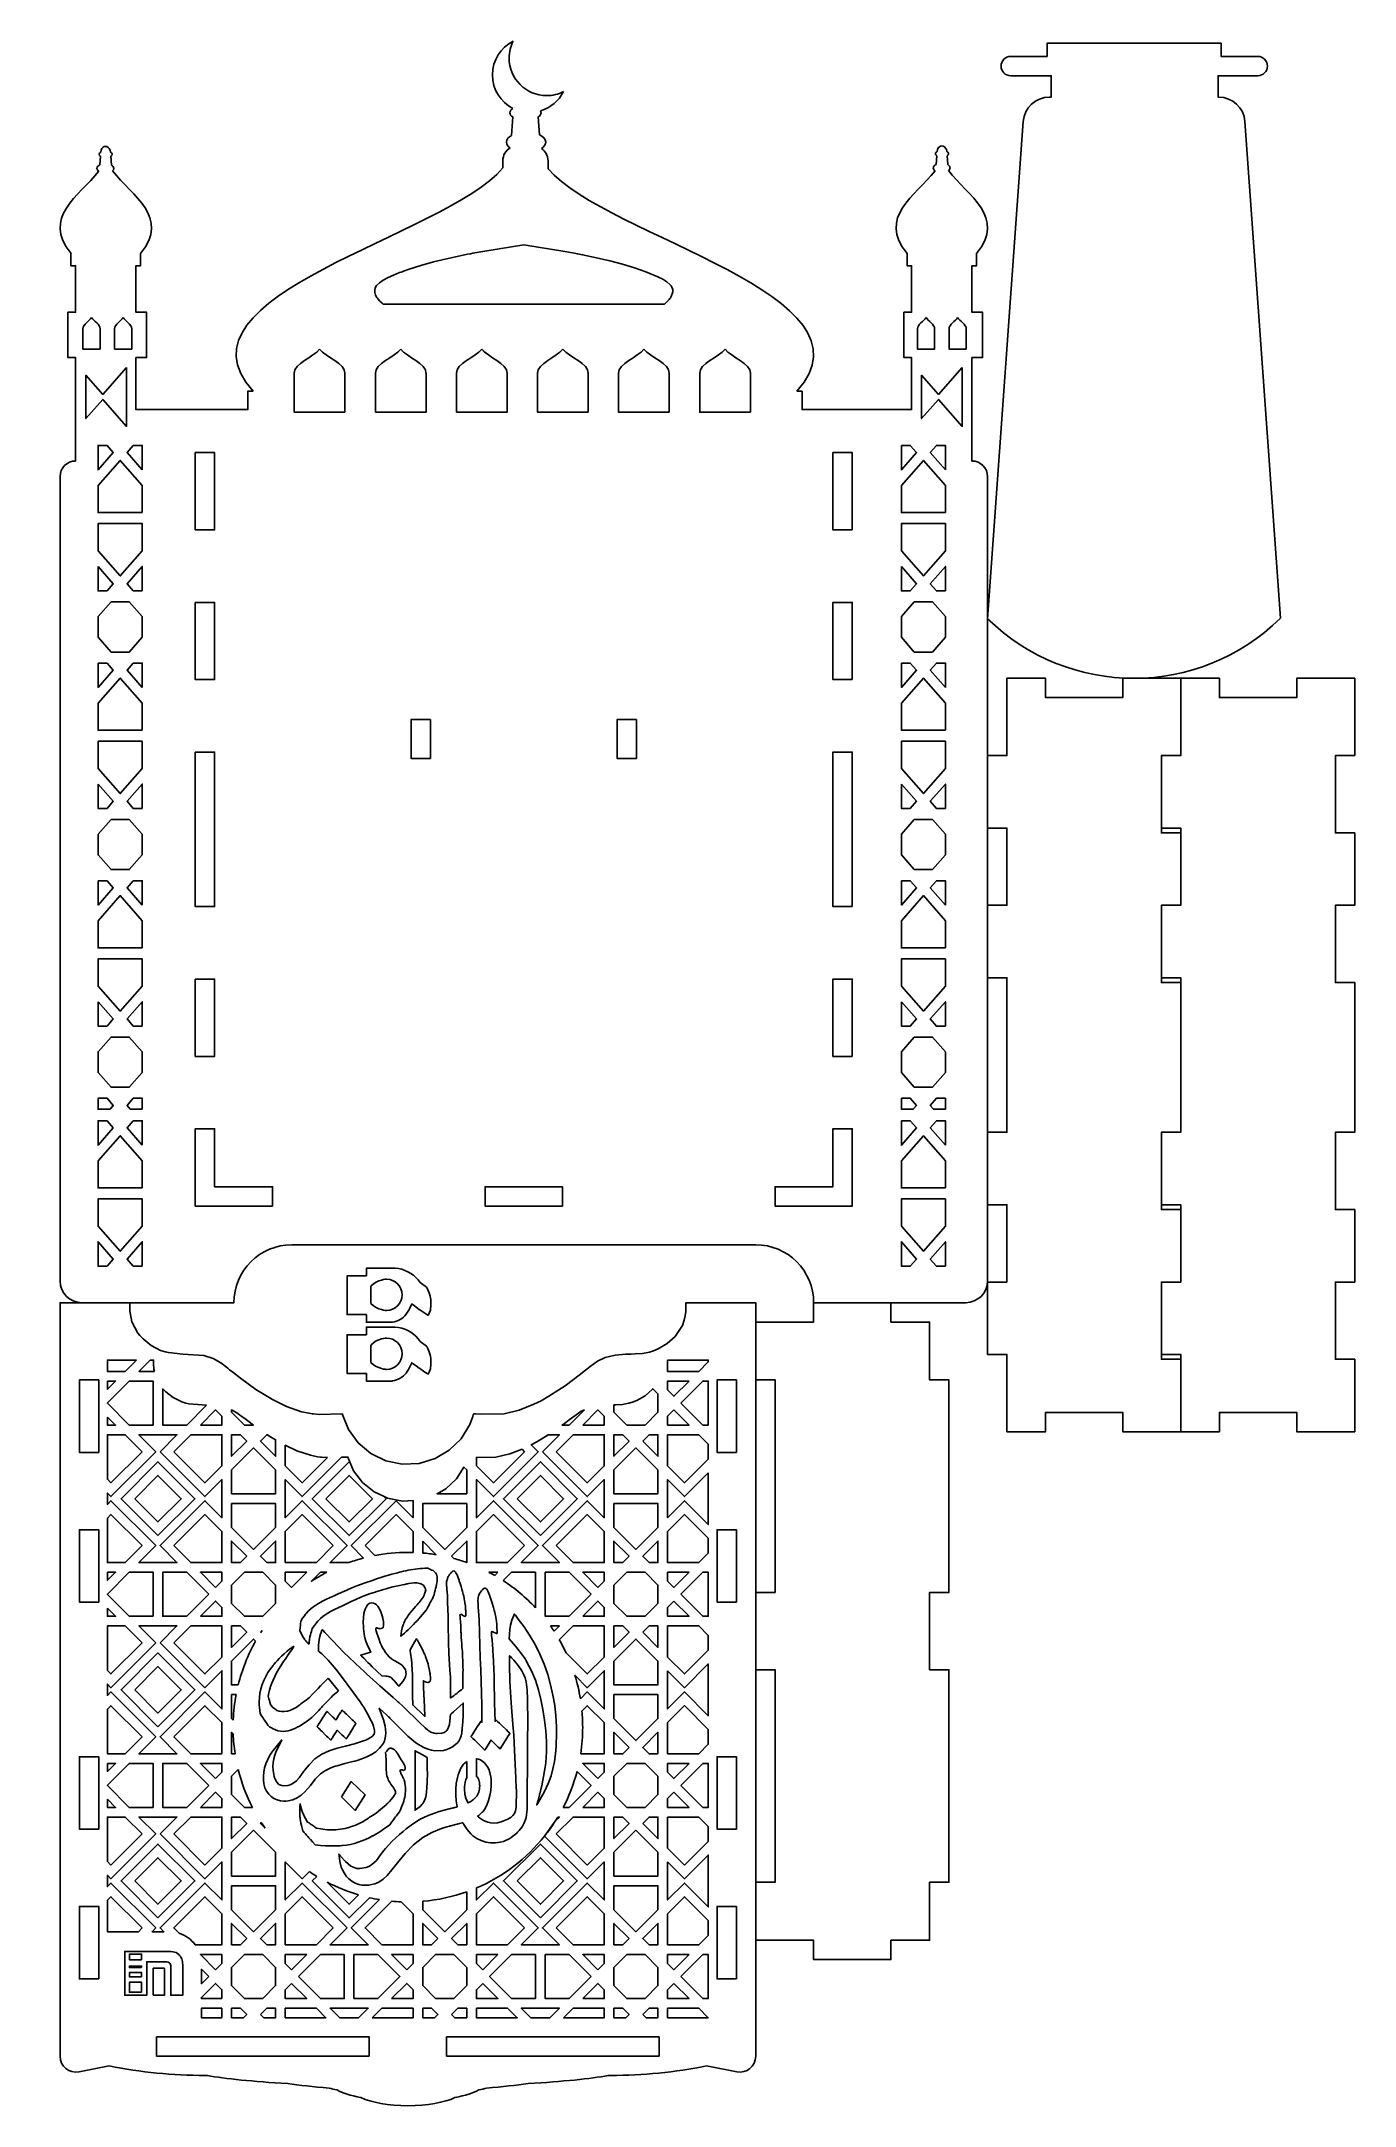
# Model space of a CAD drawing. Extents: x -14 to 950, y 186 to 1701.
import ezdxf

# ---------------------------------------------------------------- set-up
doc = ezdxf.new("R2010")
doc.units = 0
doc.layers.add('K0104_Printing', color=7, linetype='CONTINUOUS')

msp = doc.modelspace()

# ---------------------------------------------------------------- linework, layer by layer
at = {"layer": 'K0104_Printing', "color": 1}
for points in [[(697.429183, 1689.550158), (724.146182, 1689.550158), (724.146182, 1699.241158), (851.674179, 1699.241158), (851.674179, 1689.550158), (878.641178, 1689.550158)], [(725.786182, 1659.688159), (727.143182, 1659.688159), (727.143182, 1675.376158), (697.429183, 1675.376158)], [(878.641178, 1675.376158), (849.558179, 1675.376158), (849.558179, 1659.688159), (850.041179, 1659.688159)], [(332.132592, 1645.230959), (331.228592, 1631.619959)], [(332.132792, 1645.230959), (331.228792, 1631.619959)], [(351.697591, 1632.051959), (350.828591, 1645.226959)], [(351.697791, 1632.051959), (350.828791, 1645.226959)], [(680.443183, 1277.028168), (706.623182, 1641.854159)], [(869.193178, 1641.849159), (895.244178, 1277.354168)], [(30.236799, 1620.779959), (30.236799, 1620.779959), (30.024799, 1619.31296)], [(30.236599, 1620.779959), (30.236599, 1620.779959), (30.025599, 1619.31296)], [(37.132599, 1619.31296), (36.837599, 1620.779959)], [(37.131799, 1619.31296), (36.837799, 1620.779959)], [(643.665784, 1621.161959), (643.665784, 1621.160959), (643.453784, 1619.69496)], [(643.665584, 1621.161959), (643.665584, 1621.160959), (643.454584, 1619.69496)], [(650.561584, 1619.69496), (650.266584, 1621.160959)], [(650.561784, 1619.69496), (650.266784, 1621.160959)], [(29.825799, 1616.28096), (29.407799, 1609.98496)], [(29.825599, 1616.28096), (29.408599, 1609.98496)], [(37.761799, 1609.77996), (37.330799, 1616.28096)], [(37.762599, 1609.77996), (37.331599, 1616.28096)], [(324.917792, 1613.08396), (324.917792, 1607.76696)], [(324.918592, 1613.08396), (324.918592, 1607.76696)], [(358.042591, 1607.03996), (358.042591, 1613.08396)], [(358.042791, 1607.03996), (358.042791, 1613.08396)], [(643.254584, 1616.66296), (642.837584, 1610.36696)], [(643.254784, 1616.66296), (642.837784, 1610.36696)], [(651.191584, 1610.16096), (650.760584, 1616.66296)], [(651.191784, 1610.16096), (650.760784, 1616.66296)], [(8.2106, 1545.075961), (8.1566, 1545.075961), (8.1566, 1536.020962), (11.5706, 1536.020962), (11.5706, 1501.914962), (5.8886, 1501.914962), (5.8886, 1468.615963), (11.5706, 1468.615963), (11.5706, 1392.744965)], [(8.2108, 1545.075961), (8.1568, 1545.075961), (8.1568, 1536.020962), (11.5708, 1536.020962), (11.5708, 1501.914962), (5.8888, 1501.914962), (5.8888, 1468.615963), (11.5708, 1468.615963), (11.5708, 1392.744965)], [(141.729796, 1443.916964), (137.863797, 1443.916964), (137.863797, 1430.457964), (130.769797, 1430.457964), (55.798799, 1430.457964), (55.798799, 1468.615963), (63.567798, 1468.615963), (63.567798, 1501.914962), (55.798799, 1501.914962), (55.798799, 1536.020962), (59.212799, 1536.020962), (59.212799, 1545.075961), (59.160799, 1545.075961)], [(141.729596, 1443.916964), (137.863597, 1443.916964), (137.863597, 1430.457964), (130.769597, 1430.457964), (55.799599, 1430.457964), (55.799599, 1468.615963), (63.567598, 1468.615963), (63.567598, 1501.914962), (55.799599, 1501.914962), (55.799599, 1536.020962), (59.212599, 1536.020962), (59.212599, 1545.075961), (59.160599, 1545.075961)], [(621.410584, 1545.075961), (621.356584, 1545.075961), (621.356584, 1536.020962), (624.770584, 1536.020962), (624.770584, 1501.914962), (619.088585, 1501.914962), (619.088585, 1468.615963), (624.770584, 1468.615963), (624.770584, 1430.457964), (549.797586, 1430.457964), (544.454586, 1430.457964), (544.454586, 1443.916964), (540.588586, 1443.916964)], [(621.410784, 1545.075961), (621.356784, 1545.075961), (621.356784, 1536.020962), (624.770784, 1536.020962), (624.770784, 1501.914962), (619.088785, 1501.914962), (619.088785, 1468.615963), (624.770784, 1468.615963), (624.770784, 1430.457964), (549.797786, 1430.457964), (544.454786, 1430.457964), (544.454786, 1443.916964), (540.588786, 1443.916964)], [(669.000583, 1392.744965), (668.998583, 1392.744965), (668.998583, 1468.615963), (676.767583, 1468.615963), (676.767583, 1501.914962), (668.998583, 1501.914962), (668.998583, 1536.020962), (672.412583, 1536.020962), (672.412583, 1545.075961), (672.360583, 1545.075961)], [(669.000783, 1392.744965), (668.998783, 1392.744965), (668.998783, 1468.615963), (676.767783, 1468.615963), (676.767783, 1501.914962), (668.998783, 1501.914962), (668.998783, 1536.020962), (672.412783, 1536.020962), (672.412783, 1545.075961), (672.360783, 1545.075961)], [(23.228599, 1474.898963), (18.7316, 1474.898963), (17.0036, 1474.898963), (16.9476, 1474.898963), (16.9476, 1489.686963), (16.9506, 1489.686963)], [(23.227799, 1474.898963), (18.7308, 1474.898963), (17.0038, 1474.898963), (16.9478, 1474.898963), (16.9478, 1489.686963), (16.9508, 1489.686963)], [(29.505799, 1489.686963), (29.508799, 1489.686963), (29.508799, 1474.898963), (29.452799, 1474.898963), (27.723799, 1474.898963), (23.227799, 1474.898963)], [(29.505599, 1489.686963), (29.508599, 1489.686963), (29.508599, 1474.898963), (29.453599, 1474.898963), (27.723599, 1474.898963), (23.228599, 1474.898963)], [(40.140799, 1489.686963), (40.143799, 1489.686963)], [(52.698799, 1489.686963), (52.701799, 1489.686963), (52.701799, 1474.898963), (52.646799, 1474.898963), (50.916799, 1474.898963), (46.421799, 1474.898963), (41.924799, 1474.898963), (40.196799, 1474.898963), (40.140799, 1474.898963), (40.140799, 1489.686963)], [(40.141599, 1489.686963), (40.144599, 1489.686963)], [(52.699599, 1489.686963), (52.702599, 1489.686963), (52.702599, 1474.898963), (52.646599, 1474.898963), (50.917599, 1474.898963), (46.421599, 1474.898963), (41.924599, 1474.898963), (40.196599, 1474.898963), (40.141599, 1474.898963), (40.141599, 1489.686963)], [(629.039784, 1489.686963), (629.043784, 1489.686963)], [(641.597784, 1489.686963), (641.601784, 1489.686963), (641.601784, 1474.898963), (641.545784, 1474.898963), (639.816784, 1474.898963), (635.320784, 1474.898963), (630.823784, 1474.898963), (629.095784, 1474.898963), (629.039784, 1474.898963), (629.039784, 1489.686963)], [(629.040584, 1489.686963), (629.043584, 1489.686963)], [(641.597584, 1489.686963), (641.601584, 1489.686963), (641.601584, 1474.898963), (641.545584, 1474.898963), (639.816584, 1474.898963), (635.320584, 1474.898963), (630.823584, 1474.898963), (629.095584, 1474.898963), (629.040584, 1474.898963), (629.040584, 1489.686963)], [(664.794583, 1474.898963), (664.738583, 1474.898963), (663.009583, 1474.898963), (658.514584, 1474.898963), (654.016584, 1474.898963), (652.289584, 1474.898963), (652.233584, 1474.898963), (652.233584, 1489.686963), (652.236584, 1489.686963)], [(664.794783, 1474.898963), (664.738783, 1474.898963), (663.009783, 1474.898963), (658.514784, 1474.898963), (654.016784, 1474.898963), (652.289784, 1474.898963), (652.233784, 1474.898963), (652.233784, 1489.686963), (652.236784, 1489.686963)], [(664.791583, 1489.686963), (664.794583, 1489.686963), (664.794583, 1474.898963)], [(664.791783, 1489.686963), (664.794783, 1489.686963), (664.794783, 1474.898963)], [(209.071595, 1428.539964), (171.933596, 1428.539964), (171.933596, 1457.184964), (171.939596, 1457.184964)], [(209.071795, 1428.539964), (171.933796, 1428.539964), (171.933796, 1457.184964), (171.939796, 1457.184964)], [(209.065795, 1457.184964), (209.071795, 1457.184964), (209.071795, 1428.539964)], [(209.066595, 1457.184964), (209.071595, 1457.184964), (209.071595, 1428.539964)], [(231.411594, 1428.539964), (231.411594, 1457.184964), (231.417594, 1457.184964)], [(268.543593, 1457.184964), (268.549593, 1457.184964), (268.549593, 1428.539964), (231.411594, 1428.539964)], [(231.411794, 1428.539964), (231.411794, 1457.184964), (231.416794, 1457.184964)], [(268.543793, 1457.184964), (268.549793, 1457.184964), (268.549793, 1428.539964), (231.411794, 1428.539964)], [(290.888793, 1428.539964), (290.888793, 1457.184964), (290.894793, 1457.184964)], [(328.021792, 1457.184964), (328.026792, 1457.184964), (328.026792, 1428.539964), (290.888793, 1428.539964)], [(290.889593, 1428.539964), (290.889593, 1457.184964), (290.894593, 1457.184964)], [(328.021592, 1457.184964), (328.027592, 1457.184964), (328.027592, 1428.539964), (290.889593, 1428.539964)], [(387.50459, 1428.539964), (350.366591, 1428.539964), (350.366591, 1457.184964), (350.372591, 1457.184964)], [(387.50479, 1428.539964), (350.366791, 1428.539964), (350.366791, 1457.184964), (350.372791, 1457.184964)], [(387.49879, 1457.184964), (387.50479, 1457.184964), (387.50479, 1428.539964)], [(387.49959, 1457.184964), (387.50459, 1457.184964), (387.50459, 1428.539964)], [(446.982589, 1428.539964), (409.84459, 1428.539964), (409.84459, 1457.184964), (409.85059, 1457.184964)], [(446.982789, 1428.539964), (409.84479, 1428.539964), (409.84479, 1457.184964), (409.85079, 1457.184964)], [(446.976589, 1457.184964), (446.982589, 1457.184964), (446.982589, 1428.539964)], [(446.976789, 1457.184964), (446.982789, 1457.184964), (446.982789, 1428.539964)], [(506.460587, 1428.539964), (469.322588, 1428.539964), (469.322588, 1457.184964), (469.327588, 1457.184964)], [(506.460787, 1428.539964), (469.322788, 1428.539964), (469.322788, 1457.184964), (469.327788, 1457.184964)], [(506.454587, 1457.184964), (506.460587, 1457.184964), (506.460587, 1428.539964)], [(506.454787, 1457.184964), (506.460787, 1457.184964), (506.460787, 1428.539964)], [(0.1276, 1381.302965), (0.1276, 791.19298)], [(0.1278, 1381.302965), (0.1278, 791.19298)], [(680.442583, 791.19298), (680.442583, 1381.302965)], [(680.442783, 791.19298), (680.442783, 1381.302965)], [(170.206596, 817.79598), (510.364587, 817.79598)], [(170.206796, 817.79598), (510.364787, 817.79598)], [(496.187988, 775.275981), (496.187988, 775.272981), (459.134989, 775.272981), (459.134989, 771.361981), (459.134989, 770.228981), (459.106989, 769.732981), (459.023989, 768.904981), (458.626989, 765.613981), (457.993989, 762.392981), (456.586989, 758.430981), (451.273989, 750.558981), (445.534989, 745.297981), (438.935989, 741.306981), (435.398989, 739.873982), (432.513989, 739.032982), (427.362989, 738.122982), (422.080989, 737.699982), (418.99299, 737.579982), (415.06599, 737.459982), (407.31299, 736.896982), (399.97599, 735.137982), (394.33599, 732.265982), (389.03799, 728.504982), (386.45699, 726.474982), (384.66199, 725.047982), (381.84499, 722.830982), (370.504991, 714.338982), (358.732991, 706.625982), (352.943991, 703.346982), (347.750991, 700.724982), (336.964992, 696.405983), (325.770992, 693.822983), (309.020992, 693.477983), (304.795992, 693.730983), (303.738992, 693.799983), (303.249992, 693.310983), (302.809992, 691.788983), (300.603992, 685.936983), (294.244993, 675.494983), (285.657993, 667.018983), (275.286993, 660.853983), (263.575993, 657.340984), (251.034994, 656.818984), (238.974994, 659.371984), (228.108994, 664.690983), (218.877995, 672.433983), (211.726995, 682.258983), (207.098995, 693.822983), (190.257995, 693.339983), (186.095995, 693.655983), (185.059995, 693.777983), (182.827995, 694.107983), (177.214996, 695.322983), (166.275996, 699.129983), (155.845996, 704.270982), (143.835996, 711.668982), (132.398997, 719.928982), (126.763997, 724.305982), (124.456997, 726.133982), (123.171997, 727.154982), (117.944997, 731.081982), (112.438997, 734.315982), (105.681997, 736.488982), (90.186998, 737.623982), (79.671998, 738.659982), (77.129998, 739.249982), (73.893998, 740.306981), (67.068998, 743.812981), (61.012998, 748.680981), (58.681999, 751.160981), (57.171999, 753.027981), (52.784999, 761.342981), (51.578999, 767.802981), (51.405999, 769.456981), (51.351999, 770.878981), (51.351999, 775.272981), (14.298, 775.272981), (14.298, 775.275981), (0.125, 775.275981), (0.125, 775.272981), (0.125, 718.580982), (0.125, 665.430983), (0.125, 608.737985), (0.125, 555.588986), (0.125, 442.202989), (0.125, 389.05299), (0.125, 332.359992), (0.125, 279.210993), (0.125, 222.517994)], [(16.0446, 775.275981), (127.687597, 775.275981), (127.687597, 775.275981)], [(16.0448, 775.275981), (127.686797, 775.275981), (127.686797, 775.275981)], [(228.105994, 774.671481), (228.105994, 787.37448)], [(510.360987, 222.517994), (510.360987, 279.210993), (510.360987, 332.359992), (510.360987, 389.05299), (510.360987, 442.202989), (510.360987, 555.588986), (510.360987, 608.737985), (510.360987, 665.430983), (510.360987, 718.580982), (510.360987, 775.272981), (510.360987, 775.275981), (496.187988, 775.275981)], [(552.883586, 775.275981), (552.883586, 775.275981), (664.526583, 775.275981)], [(552.883786, 775.275981), (552.883786, 775.275981), (664.526783, 775.275981)], [(228.105994, 731.504382), (228.105994, 744.207381)], [(305.558992, 440.728989), (305.558992, 440.728989), (306.947992, 440.505989), (308.551992, 439.878989), (311.390992, 437.758989), (313.631992, 434.882989), (314.644992, 432.973989), (315.485992, 430.728989), (316.339992, 426.040989), (316.373992, 421.150989), (316.058992, 417.51999), (315.437992, 413.73299), (314.481992, 410.06699), (313.152992, 406.62799), (311.413992, 403.51799), (310.377992, 402.11899), (309.816992, 401.46399), (309.557992, 401.18399), (307.320992, 399.18599), (306.711992, 398.74199), (306.399992, 398.52699), (306.420992, 398.49799), (306.537992, 398.39699), (306.654992, 398.29799), (306.713992, 398.24799), (306.792992, 398.18099), (307.135992, 397.89999), (307.834992, 397.35599), (310.804992, 395.46799), (314.007992, 394.15399), (315.773992, 393.74399), (318.362992, 393.53299), (320.985992, 393.73299), (323.594992, 394.30599), (328.591992, 396.41499), (329.760992, 397.11499), (330.261992, 397.44199), (331.005992, 397.96699), (332.354992, 399.13499), (333.422992, 400.50299), (334.239992, 402.53999), (334.464992, 403.60199), (334.679992, 405.40099), (334.792992, 409.09199), (334.862992, 413.64699), (334.867992, 414.78499), (334.864992, 415.50099), (334.852992, 416.50899), (334.728992, 420.538989), (334.533992, 424.566989), (334.428992, 426.581989), (334.186992, 431.613989), (333.255992, 452.015989), (333.109992, 454.565989), (333.024992, 455.948989), (332.895992, 457.924989), (332.315992, 465.826988), (331.049992, 481.622988), (330.079992, 497.403988), (330.005992, 499.374988), (329.973992, 500.359987), (329.958992, 500.834987), (329.921992, 502.222987), (329.865992, 504.999987), (329.755992, 516.131987), (329.815992, 516.316987), (330.029992, 516.094987), (330.456992, 515.649987), (331.303992, 514.752987), (332.957992, 512.929987), (336.070992, 509.126987), (338.718992, 505.235987), (340.141991, 502.671987), (341.305991, 499.994988), (342.120991, 497.187988), (342.756991, 491.203988), (342.804991, 489.684988), (342.809991, 489.495988), (342.829991, 488.739988), (342.876991, 486.863988), (342.958991, 483.117988), (343.137991, 468.205988), (343.102991, 453.355989), (343.017991, 446.090989), (342.913991, 439.665989), (342.678991, 413.89199), (342.717991, 410.66099), (342.736991, 409.51599), (342.764991, 407.52599), (342.713991, 403.55499), (342.347991, 399.60999), (341.934991, 397.44099), (340.668991, 393.62099), (339.019992, 390.66599), (336.914992, 387.97899), (335.725992, 386.73699), (335.103992, 386.14099), (334.197992, 385.32899), (329.973992, 382.28399), (325.272992, 380.11499), (322.772992, 379.426991), (321.299992, 379.165991), (319.540992, 378.986991), (315.975992, 379.030991), (312.431992, 379.592991), (309.006992, 380.64899), (305.800992, 382.17399), (302.934992, 384.12499), (301.393992, 385.49999), (298.676993, 388.67799), (296.318993, 392.39399), (295.767993, 393.40199), (295.434993, 393.70799), (294.983993, 393.59999), (293.228993, 393.17799), (286.788993, 391.54099), (286.405993, 391.43499), (285.681993, 391.23299), (283.752993, 390.66799), (279.982993, 389.44499), (272.821993, 386.53799), (266.219993, 382.85099), (262.737993, 380.34199), (259.416994, 377.533991), (253.234994, 371.203991), (247.596994, 364.275991), (242.616994, 357.879991), (239.961994, 354.933991), (237.078994, 352.332991), (233.880994, 350.209991), (232.244994, 349.416991), (231.136994, 348.980991), (226.423994, 347.899991), (221.549994, 347.986991), (219.170995, 348.510991), (216.616995, 349.502991), (214.204995, 350.902991), (212.010995, 352.643991), (210.077995, 354.667991), (208.447995, 356.917991), (207.206995, 359.233991), (206.426995, 361.241991), (205.390995, 365.425991), (204.773995, 369.745991), (204.658995, 370.797991), (205.088995, 370.279991), (205.953995, 369.247991), (209.582995, 365.222991), (213.454995, 361.987991), (215.789995, 360.837991), (217.898995, 360.308991), (220.109994, 360.154991), (224.546994, 360.866991), (226.628994, 361.681991), (228.635994, 362.844991), (232.229994, 366.156991), (235.263994, 370.100991), (236.732994, 372.129991), (237.666994, 373.364991), (238.808994, 374.791991), (243.698994, 380.14999), (249.008994, 385.06899), (251.740994, 387.38599), (253.984994, 389.21199), (258.603994, 392.68899), (263.437993, 395.80099), (264.684993, 396.50299), (266.402993, 397.39899), (270.228993, 399.13599), (278.205993, 401.93799), (286.458993, 404.18499), (287.500993, 404.44699), (287.878993, 404.54099), (288.205993, 404.62299), (288.858993, 404.78599), (291.464993, 405.45799), (290.699993, 409.73399), (290.315993, 414.05199), (290.326993, 418.37499), (290.749993, 422.664989), (291.598993, 426.884989), (292.188993, 428.956989), (292.798993, 430.743989), (294.200993, 433.870989), (296.130993, 436.654989), (298.450993, 438.638989)], [(196.841995, 499.933988), (204.328995, 490.500988)], [(305.558692, 427.839389), (305.558692, 440.729389), (305.558692, 440.771389)], [(298.412993, 426.634989), (298.042993, 425.914989), (297.733993, 425.146989), (297.475993, 424.347989), (297.363993, 423.943989), (297.311993, 423.741989), (297.223993, 423.379989), (296.930993, 421.862989), (296.761993, 420.364989), (296.706993, 418.88499), (296.758993, 417.41999), (296.909993, 415.97099), (297.151993, 414.53299), (297.304993, 413.81899), (297.387993, 413.46299), (297.431993, 413.28599), (297.455993, 413.18899), (297.640993, 412.49899), (298.078993, 411.11499), (298.634993, 409.71099), (298.966993, 408.99599), (299.338993, 408.26799), (301.017992, 409.18599), (301.832992, 409.69799), (302.232992, 409.96799), (302.293992, 410.00999), (302.440992, 410.11399), (302.733992, 410.32499), (303.307992, 410.76499), (304.393992, 411.71399), (305.367992, 412.75799), (305.800992, 413.31599), (305.902992, 413.45999), (305.962992, 413.54699), (306.041992, 413.66399), (306.339992, 414.14299), (306.852992, 415.14599), (307.260992, 416.20499), (307.567992, 417.31299), (307.776992, 418.46399), (307.894992, 419.65399), (307.923992, 420.875989), (307.906992, 421.489989), (307.872992, 422.051989), (307.749992, 423.175989), (307.536992, 424.273989), (307.218992, 425.317989), (306.782992, 426.278989), (306.515992, 426.719989), (306.212992, 427.129989), (305.872992, 427.503989), (305.493992, 427.838989)], [(298.451193, 438.639089), (298.451193, 426.635089)], [(14.038, 211.037995), (36.144999, 215.313995)], [(474.341988, 215.313995), (496.447988, 211.037995)], [(106.527997, 208.343995), (108.208997, 208.343995)], [(402.27699, 208.343995), (403.95799, 208.343995)]]:
    msp.add_lwpolyline(points, dxfattribs=at)
for points in [[(697.429183, 1689.550158)], [(448.464589, 1513.367962), (447.910589, 1512.513962), (447.652589, 1512.161962), (447.492589, 1511.953962), (446.803589, 1511.128962), (443.550589, 1507.886962), (443.215589, 1507.886962), (442.232589, 1507.886962), (440.631589, 1507.886962), (438.445589, 1507.886962), (435.706589, 1507.886962), (432.446589, 1507.886962), (428.696589, 1507.886962), (424.490589, 1507.886962), (414.83259, 1507.886962), (403.72759, 1507.886962), (391.43159, 1507.886962), (378.199591, 1507.886962), (349.948591, 1507.886962), (321.017592, 1507.886962), (306.934592, 1507.886962), (293.447593, 1507.886962), (280.810593, 1507.886962), (269.280593, 1507.886962), (259.112594, 1507.886962), (250.560594, 1507.886962), (246.970594, 1507.886962), (243.880594, 1507.886962), (241.322594, 1507.886962), (239.327594, 1507.886962), (237.929594, 1507.886962), (237.158594, 1507.886962), (236.865594, 1508.020962), (236.437594, 1508.423962), (234.775594, 1510.040962), (233.288594, 1511.677962), (232.959594, 1512.092962), (232.750594, 1512.372962), (232.453594, 1512.797962), (231.508594, 1514.517962), (230.982594, 1516.257962), (230.919594, 1517.999962), (231.361594, 1519.724962), (232.352594, 1521.416962), (234.404594, 1523.474962), (237.250594, 1525.453962), (240.752594, 1527.357962), (244.770594, 1529.187962), (249.164594, 1530.948962), (250.304594, 1531.378962), (251.023594, 1531.644962), (252.036594, 1532.013962), (256.176594, 1533.460962), (264.860593, 1536.207962), (274.044593, 1538.767962), (283.680593, 1541.147961), (293.720593, 1543.356961), (298.876593, 1544.399961), (301.211592, 1544.853961), (303.011592, 1545.196961), (310.293592, 1546.524961), (340.279591, 1551.424961), (370.266591, 1546.524961), (377.548591, 1545.196961), (379.347591, 1544.853961), (379.795591, 1544.767961), (380.81559, 1544.569961), (383.41159, 1544.056961), (393.57459, 1541.902961), (403.35059, 1539.580962), (412.69059, 1537.081962), (421.546589, 1534.397962), (429.871589, 1531.520962), (438.517589, 1527.975962), (442.207589, 1526.096962), (445.287589, 1524.142962), (447.620589, 1522.111962), (448.412589, 1521.137962), (448.930589, 1520.293962), (449.550589, 1518.577962), (449.651589, 1516.838962)], [(448.464789, 1513.367962), (447.910789, 1512.513962), (447.652789, 1512.161962), (447.492789, 1511.953962), (446.803789, 1511.128962), (443.550789, 1507.886962), (443.215789, 1507.886962), (442.231789, 1507.886962), (440.630789, 1507.886962), (438.445789, 1507.886962), (435.706789, 1507.886962), (432.446789, 1507.886962), (428.696789, 1507.886962), (424.489789, 1507.886962), (414.83179, 1507.886962), (403.72779, 1507.886962), (391.43179, 1507.886962), (378.199791, 1507.886962), (349.948791, 1507.886962), (321.016792, 1507.886962), (306.934792, 1507.886962), (293.446793, 1507.886962), (280.810793, 1507.886962), (269.280793, 1507.886962), (259.111794, 1507.886962), (250.559794, 1507.886962), (246.970794, 1507.886962), (243.880794, 1507.886962), (241.322794, 1507.886962), (239.327794, 1507.886962), (237.928794, 1507.886962), (237.157794, 1507.886962), (236.865794, 1508.020962), (236.437794, 1508.423962), (234.774794, 1510.040962), (233.288794, 1511.677962), (232.959794, 1512.092962), (232.750794, 1512.372962), (232.453794, 1512.797962), (231.508794, 1514.517962), (230.982794, 1516.257962), (230.919794, 1517.999962), (231.361794, 1519.724962), (232.351794, 1521.416962), (234.403794, 1523.474962), (237.250794, 1525.453962), (240.752794, 1527.357962), (244.770794, 1529.187962), (249.163794, 1530.948962), (250.304794, 1531.378962), (251.023794, 1531.644962), (252.036794, 1532.013962), (256.176794, 1533.460962), (264.860793, 1536.207962), (274.044793, 1538.767962), (283.680793, 1541.147961), (293.719793, 1543.356961), (298.876793, 1544.399961), (301.211792, 1544.853961), (303.010792, 1545.196961), (310.292792, 1546.524961), (340.279791, 1551.424961), (370.265791, 1546.524961), (377.547791, 1545.196961), (379.347791, 1544.853961), (379.795791, 1544.767961), (380.81479, 1544.569961), (383.41079, 1544.056961), (393.57479, 1541.902961), (403.35079, 1539.580962), (412.69079, 1537.081962), (421.546789, 1534.397962), (429.871789, 1531.520962), (438.517789, 1527.975962), (442.207789, 1526.096962), (445.287789, 1524.142962), (447.619789, 1522.111962), (448.411789, 1521.137962), (448.930789, 1520.293962), (449.550789, 1518.577962), (449.651789, 1516.838962)], [(48.858999, 1461.352863), (31.458999, 1441.541864), (19.081, 1455.634864), (19.081, 1443.796864), (19.081, 1435.703864), (19.081, 1423.866864), (31.458999, 1437.958864), (48.875999, 1418.128865), (48.875999, 1446.301864), (48.858999, 1446.301864)], [(661.876183, 1461.352863), (644.476184, 1441.541864), (632.098184, 1455.634864), (632.098184, 1443.796864), (632.098184, 1435.703864), (632.098184, 1423.866864), (644.476184, 1437.958864), (661.893183, 1418.128865), (661.893183, 1446.301864), (661.876183, 1446.301864)], [(34.594599, 1404.188965), (39.204599, 1398.939965), (28.074599, 1386.268965), (28.074599, 1404.188965)], [(34.593799, 1404.188965), (39.204799, 1398.939965), (28.074799, 1386.268965), (28.074799, 1404.188965)], [(60.385798, 1386.266965), (49.255799, 1398.939965), (53.866799, 1404.188965), (60.385798, 1404.188965)], [(60.386598, 1386.266965), (49.256599, 1398.939965), (53.866599, 1404.188965), (60.386598, 1404.188965)], [(99.340598, 1398.895965), (113.513597, 1398.895965), (113.513597, 1342.202966), (99.340598, 1342.202966)], [(99.340798, 1398.895965), (113.513797, 1398.895965), (113.513797, 1342.202966), (99.340798, 1342.202966)], [(581.230585, 1342.202966), (567.057586, 1342.202966), (567.057586, 1398.895965), (581.230585, 1398.895965)], [(581.230785, 1342.202966), (567.057786, 1342.202966), (567.057786, 1398.895965), (581.230785, 1398.895965)], [(617.196585, 1404.188965), (623.715584, 1404.188965), (628.326584, 1398.939965), (617.196585, 1386.268965)], [(617.196785, 1404.188965), (623.715784, 1404.188965), (628.326784, 1398.939965), (617.196785, 1386.268965)], [(649.507584, 1386.266965), (638.377584, 1398.939965), (642.988584, 1404.188965), (649.507584, 1404.188965)], [(649.507784, 1386.266965), (638.377784, 1398.939965), (642.988784, 1404.188965), (649.507784, 1404.188965)], [(60.386598, 1354.891966), (28.074599, 1354.891966), (28.074599, 1374.823966), (44.229599, 1393.217965), (60.386598, 1374.822966)], [(60.385798, 1354.891966), (28.074799, 1354.891966), (28.074799, 1374.823966), (44.229799, 1393.217965), (60.385798, 1374.822966)], [(649.507584, 1354.891966), (617.196585, 1354.891966), (617.196585, 1374.823966), (633.351584, 1393.217965), (649.507584, 1374.822966)], [(649.507784, 1354.891966), (617.196785, 1354.891966), (617.196785, 1374.823966), (633.351784, 1393.217965), (649.507784, 1374.822966)], [(669.000583, 1392.744965)], [(669.000783, 1392.744965)], [(60.386598, 1326.869967), (44.229599, 1308.474967), (28.074599, 1326.867967), (28.074599, 1346.799966), (60.386598, 1346.799966)], [(60.385798, 1326.869967), (44.229799, 1308.474967), (28.074799, 1326.867967), (28.074799, 1346.799966), (60.385798, 1346.799966)], [(649.507584, 1326.869967), (633.351584, 1308.474967), (617.196585, 1326.867967), (617.196585, 1346.799966), (649.507584, 1346.799966)], [(649.507784, 1326.869967), (633.351784, 1308.474967), (617.196785, 1326.867967), (617.196785, 1346.799966), (649.507784, 1346.799966)], [(28.074599, 1315.423967), (39.204599, 1302.752967), (34.594599, 1297.502968), (28.074599, 1297.502968)], [(28.074799, 1315.423967), (39.204799, 1302.752967), (34.593799, 1297.502968), (28.074799, 1297.502968)], [(60.385798, 1297.502968), (53.866799, 1297.502968), (49.255799, 1302.752967), (60.385798, 1315.424967)], [(60.386598, 1297.502968), (53.866599, 1297.502968), (49.256599, 1302.752967), (60.386598, 1315.424967)], [(617.196585, 1315.423967), (628.326584, 1302.752967), (623.715584, 1297.502968), (617.196585, 1297.502968)], [(617.196785, 1315.423967), (628.326784, 1302.752967), (623.715784, 1297.502968), (617.196785, 1297.502968)], [(649.507584, 1297.502968), (642.988584, 1297.502968), (638.377584, 1302.752967), (649.507584, 1315.424967)], [(649.507784, 1297.502968), (642.988784, 1297.502968), (638.377784, 1302.752967), (649.507784, 1315.424967)], [(60.386598, 1263.398968), (50.922599, 1252.621969), (37.538599, 1252.621969), (28.074599, 1263.396968), (28.074599, 1278.635968), (37.538599, 1289.410968), (50.922599, 1289.410968), (60.386598, 1278.634968)], [(60.385798, 1263.398968), (50.921799, 1252.621969), (37.538799, 1252.621969), (28.074799, 1263.396968), (28.074799, 1278.635968), (37.538799, 1289.410968), (50.921799, 1289.410968), (60.385798, 1278.634968)], [(99.340598, 1289.053968), (113.513597, 1289.053968), (113.513597, 1232.360969), (99.340598, 1232.360969)], [(99.340798, 1289.053968), (113.513797, 1289.053968), (113.513797, 1232.360969), (99.340798, 1232.360969)], [(581.230585, 1232.360969), (567.057586, 1232.360969), (567.057586, 1289.053968), (581.230585, 1289.053968)], [(581.230785, 1232.360969), (567.057786, 1232.360969), (567.057786, 1289.053968), (581.230785, 1289.053968)], [(649.507584, 1263.398968), (640.043584, 1252.621969), (626.660584, 1252.621969), (617.196585, 1263.396968), (617.196585, 1278.635968), (626.660584, 1289.410968), (640.043584, 1289.410968), (649.507584, 1278.634968)], [(649.507784, 1263.398968), (640.043784, 1252.621969), (626.660784, 1252.621969), (617.196785, 1263.396968), (617.196785, 1278.635968), (626.660784, 1289.410968), (640.043784, 1289.410968), (649.507784, 1278.634968)], [(28.074599, 1244.528969), (34.594599, 1244.528969), (39.204599, 1239.280969), (28.074599, 1226.608969)], [(28.074799, 1244.528969), (34.593799, 1244.528969), (39.204799, 1239.280969), (28.074799, 1226.608969)], [(60.385798, 1226.607969), (49.255799, 1239.280969), (53.866799, 1244.528969), (60.385798, 1244.528969)], [(60.386598, 1226.607969), (49.256599, 1239.280969), (53.866599, 1244.528969), (60.386598, 1244.528969)], [(617.196585, 1244.528969), (623.715584, 1244.528969), (628.326584, 1239.280969), (617.196585, 1226.608969)], [(617.196785, 1244.528969), (623.715784, 1244.528969), (628.326784, 1239.280969), (617.196785, 1226.608969)], [(649.507584, 1226.607969), (638.377584, 1239.280969), (642.988584, 1244.528969), (649.507584, 1244.528969)], [(649.507784, 1226.607969), (638.377784, 1239.280969), (642.988784, 1244.528969), (649.507784, 1244.528969)], [(60.386598, 1195.23297), (28.074599, 1195.23297), (28.074599, 1215.16497), (44.229599, 1233.557969), (60.386598, 1215.16297)], [(60.385798, 1195.23297), (28.074799, 1195.23297), (28.074799, 1215.16497), (44.229799, 1233.557969), (60.385798, 1215.16297)], [(649.507584, 1195.23297), (617.196585, 1195.23297), (617.196585, 1215.16497), (633.351584, 1233.557969), (649.507584, 1215.16297)], [(649.507784, 1195.23297), (617.196785, 1195.23297), (617.196785, 1215.16497), (633.351784, 1233.557969), (649.507784, 1215.16297)], [(822.175479, 1176.643771), (822.175479, 1233.336769), (779.655481, 1233.336769), (779.655481, 1219.16377), (722.962482, 1219.16377), (722.962482, 1233.336769), (694.616483, 1233.336769), (694.616483, 1176.643771), (680.443483, 1176.643771), (680.443483, 1123.493772), (694.616483, 1123.493772), (694.616483, 1066.800773), (680.443483, 1066.800773), (680.443483, 1013.651775), (694.616483, 1013.651775), (694.616483, 900.265777), (680.443483, 900.265777), (680.443483, 847.115779), (694.616483, 847.115779), (694.616483, 790.42278), (680.443483, 790.42278), (680.443483, 737.273782), (694.616483, 737.273782), (694.616483, 680.580783), (722.962482, 680.580783), (722.962482, 694.753783), (779.655481, 694.753783), (779.655481, 680.580783), (822.175479, 680.580783), (822.175479, 733.730782), (808.00248, 733.730782), (808.00248, 790.42378), (822.175479, 790.42378), (822.175479, 843.572779), (808.00248, 843.572779), (808.00248, 900.265777), (822.175479, 900.265777), (822.175479, 1010.108775), (808.00248, 1010.108775), (808.00248, 1066.800773), (822.175479, 1066.800773), (822.175479, 1119.950772), (808.00248, 1119.950772), (808.00248, 1176.643771)], [(949.734476, 1176.643771), (949.734476, 1233.336769), (907.214477, 1233.336769), (907.214477, 1219.16377), (850.521479, 1219.16377), (850.521479, 1233.336769), (822.175479, 1233.336769), (822.175479, 1176.643771), (808.00248, 1176.643771), (808.00248, 1123.493772), (822.175479, 1123.493772), (822.175479, 1066.800773), (808.00248, 1066.800773), (808.00248, 1013.651775), (822.175479, 1013.651775), (822.175479, 900.265777), (808.00248, 900.265777), (808.00248, 847.115779), (822.175479, 847.115779), (822.175479, 790.42278), (808.00248, 790.42278), (808.00248, 737.273782), (822.175479, 737.273782), (822.175479, 680.580783), (850.521479, 680.580783), (850.521479, 694.753783), (907.214477, 694.753783), (907.214477, 680.580783), (949.734476, 680.580783), (949.734476, 733.730782), (935.561477, 733.730782), (935.561477, 790.42378), (949.734476, 790.42378), (949.734476, 843.572779), (935.561477, 843.572779), (935.561477, 900.265777), (949.734476, 900.265777), (949.734476, 1010.108775), (935.561477, 1010.108775), (935.561477, 1066.800773), (949.734476, 1066.800773), (949.734476, 1119.950772), (935.561477, 1119.950772), (935.561477, 1176.643771)], [(271.828593, 1174.567971), (257.648594, 1174.567971), (257.648594, 1203.00697), (271.828593, 1203.00697)], [(271.828793, 1174.567971), (257.648794, 1174.567971), (257.648794, 1203.00697), (271.828793, 1203.00697)], [(422.922789, 1174.567971), (408.74279, 1174.567971), (408.74279, 1203.00697), (422.922789, 1203.00697)], [(422.923589, 1174.567971), (408.74359, 1174.567971), (408.74359, 1203.00697), (422.923589, 1203.00697)], [(60.386598, 1167.210971), (44.229599, 1148.815971), (28.074599, 1167.209971), (28.074599, 1187.14097), (60.386598, 1187.14097)], [(60.385798, 1167.210971), (44.229799, 1148.815971), (28.074799, 1167.209971), (28.074799, 1187.14097), (60.385798, 1187.14097)], [(649.507584, 1167.210971), (633.351584, 1148.815971), (617.196585, 1167.209971), (617.196585, 1187.14097), (649.507584, 1187.14097)], [(649.507784, 1167.210971), (633.351784, 1148.815971), (617.196785, 1167.209971), (617.196785, 1187.14097), (649.507784, 1187.14097)], [(99.340598, 1179.211971), (113.513597, 1179.211971), (113.513597, 1065.826973), (99.340598, 1065.826973)], [(99.340798, 1179.211971), (113.513797, 1179.211971), (113.513797, 1065.826973), (99.340798, 1065.826973)], [(581.230585, 1065.825973), (567.057586, 1065.825973), (567.057586, 1179.210971), (581.230585, 1179.210971)], [(581.230785, 1065.825973), (567.057786, 1065.825973), (567.057786, 1179.210971), (581.230785, 1179.210971)], [(28.074599, 1155.764971), (39.204599, 1143.092971), (34.594599, 1137.843972), (28.074599, 1137.843972)], [(28.074799, 1155.764971), (39.204799, 1143.092971), (34.593799, 1137.843972), (28.074799, 1137.843972)], [(60.385798, 1137.843972), (53.866799, 1137.843972), (49.255799, 1143.092971), (60.385798, 1155.765971)], [(60.386598, 1137.843972), (53.866599, 1137.843972), (49.256599, 1143.092971), (60.386598, 1155.765971)], [(617.196585, 1155.764971), (628.326584, 1143.092971), (623.715584, 1137.843972), (617.196585, 1137.843972)], [(617.196785, 1155.764971), (628.326784, 1143.092971), (623.715784, 1137.843972), (617.196785, 1137.843972)], [(649.507584, 1137.843972), (642.988584, 1137.843972), (638.377584, 1143.092971), (649.507584, 1155.765971)], [(649.507784, 1137.843972), (642.988784, 1137.843972), (638.377784, 1143.092971), (649.507784, 1155.765971)], [(60.386598, 1103.737972), (50.922599, 1092.962973), (37.538599, 1092.962973), (28.074599, 1103.736972), (28.074599, 1118.976972), (37.538599, 1129.751972), (50.922599, 1129.751972), (60.386598, 1118.975972)], [(60.385798, 1103.737972), (50.921799, 1092.962973), (37.538799, 1092.962973), (28.074799, 1103.736972), (28.074799, 1118.976972), (37.538799, 1129.751972), (50.921799, 1129.751972), (60.385798, 1118.975972)], [(649.507584, 1103.737972), (640.043584, 1092.962973), (626.660584, 1092.962973), (617.196585, 1103.736972), (617.196585, 1118.976972), (626.660584, 1129.751972), (640.043584, 1129.751972), (649.507584, 1118.975972)], [(649.507784, 1103.737972), (640.043784, 1092.962973), (626.660784, 1092.962973), (617.196785, 1103.736972), (617.196785, 1118.976972), (626.660784, 1129.751972), (640.043784, 1129.751972), (649.507784, 1118.975972)], [(28.074599, 1084.869973), (34.594599, 1084.869973), (39.204599, 1079.620973), (28.074599, 1066.948973)], [(28.074799, 1084.869973), (34.593799, 1084.869973), (39.204799, 1079.620973), (28.074799, 1066.948973)], [(60.385798, 1066.947973), (49.255799, 1079.620973), (53.866799, 1084.869973), (60.385798, 1084.869973)], [(60.386598, 1066.947973), (49.256599, 1079.620973), (53.866599, 1084.869973), (60.386598, 1084.869973)], [(617.196585, 1084.869973), (623.715584, 1084.869973), (628.326584, 1079.620973), (617.196585, 1066.948973)], [(617.196785, 1084.869973), (623.715784, 1084.869973), (628.326784, 1079.620973), (617.196785, 1066.948973)], [(649.507584, 1066.947973), (638.377584, 1079.620973), (642.988584, 1084.869973), (649.507584, 1084.869973)], [(649.507784, 1066.947973), (638.377784, 1079.620973), (642.988784, 1084.869973), (649.507784, 1084.869973)], [(60.386598, 1035.573974), (28.074599, 1035.573974), (28.074599, 1055.504974), (44.229599, 1073.898973), (60.386598, 1055.503974)], [(60.385798, 1035.573974), (28.074799, 1035.573974), (28.074799, 1055.504974), (44.229799, 1073.898973), (60.385798, 1055.503974)], [(649.507584, 1035.573974), (617.196585, 1035.573974), (617.196585, 1055.504974), (633.351584, 1073.898973), (649.507584, 1055.503974)], [(649.507784, 1035.573974), (617.196785, 1035.573974), (617.196785, 1055.504974), (633.351784, 1073.898973), (649.507784, 1055.503974)], [(60.386598, 1007.550975), (44.229599, 989.155975), (28.074599, 1007.549975), (28.074599, 1027.480974), (60.386598, 1027.480974)], [(60.385798, 1007.550975), (44.229799, 989.155975), (28.074799, 1007.549975), (28.074799, 1027.480974), (60.385798, 1027.480974)], [(649.507584, 1007.550975), (633.351584, 989.155975), (617.196585, 1007.549975), (617.196585, 1027.480974), (649.507584, 1027.480974)], [(649.507784, 1007.550975), (633.351784, 989.155975), (617.196785, 1007.549975), (617.196785, 1027.480974), (649.507784, 1027.480974)], [(99.340598, 1012.676975), (113.513597, 1012.676975), (113.513597, 955.983976), (99.340598, 955.983976)], [(99.340798, 1012.676975), (113.513797, 1012.676975), (113.513797, 955.983976), (99.340798, 955.983976)], [(581.230585, 955.983976), (567.057586, 955.983976), (567.057586, 1012.676975), (581.230585, 1012.676975)], [(581.230785, 955.983976), (567.057786, 955.983976), (567.057786, 1012.676975), (581.230785, 1012.676975)], [(28.074599, 996.105975), (39.204599, 983.433975), (34.594599, 978.184976), (28.074599, 978.184976)], [(28.074799, 996.105975), (39.204799, 983.433975), (34.593799, 978.184976), (28.074799, 978.184976)], [(60.385798, 978.184976), (53.865799, 978.184976), (49.255799, 983.433975), (60.385798, 996.106975)], [(60.386598, 978.184976), (53.865599, 978.184976), (49.256599, 983.433975), (60.386598, 996.106975)], [(617.196585, 996.105975), (628.326584, 983.433975), (623.715584, 978.184976), (617.196585, 978.184976)], [(617.196785, 996.105975), (628.326784, 983.433975), (623.715784, 978.184976), (617.196785, 978.184976)], [(649.507584, 978.184976), (642.987584, 978.184976), (638.377584, 983.433975), (649.507584, 996.106975)], [(649.507784, 978.184976), (642.987784, 978.184976), (638.377784, 983.433975), (649.507784, 996.106975)], [(60.386598, 944.078976), (50.922599, 933.302977), (37.538599, 933.302977), (28.074599, 944.077976), (28.074599, 959.316976), (37.538599, 970.091976), (50.921599, 970.091976), (60.386598, 959.315976)], [(60.385798, 944.078976), (50.921799, 933.302977), (37.538799, 933.302977), (28.074799, 944.077976), (28.074799, 959.316976), (37.538799, 970.091976), (50.920799, 970.091976), (60.385798, 959.315976)], [(649.507584, 944.078976), (640.043584, 933.302977), (626.660584, 933.302977), (617.196585, 944.077976), (617.196585, 959.316976), (626.660584, 970.091976), (640.042584, 970.091976), (649.507584, 959.315976)], [(649.507784, 944.078976), (640.043784, 933.302977), (626.660784, 933.302977), (617.196785, 944.077976), (617.196785, 959.316976), (626.660784, 970.091976), (640.042784, 970.091976), (649.507784, 959.315976)], [(36.803599, 917.228977), (28.074599, 917.228977), (28.074599, 925.209977), (34.594599, 925.209977), (39.204599, 919.961977)], [(36.803799, 917.228977), (28.074799, 917.228977), (28.074799, 925.209977), (34.593799, 925.209977), (39.204799, 919.961977)], [(60.385798, 917.228977), (51.656799, 917.228977), (49.255799, 919.961977), (53.866799, 925.209977), (60.385798, 925.209977)], [(60.386598, 917.228977), (51.656599, 917.228977), (49.256599, 919.961977), (53.866599, 925.209977), (60.386598, 925.209977)], [(617.196585, 925.209977), (623.715584, 925.209977), (628.326584, 919.961977), (625.925584, 917.228977), (617.196585, 917.228977)], [(617.196785, 925.209977), (623.715784, 925.209977), (628.326784, 919.961977), (625.925784, 917.228977), (617.196785, 917.228977)], [(649.507584, 917.228977), (640.778584, 917.228977), (638.377584, 919.961977), (642.988584, 925.209977), (649.507584, 925.209977)], [(649.507784, 917.228977), (640.778784, 917.228977), (638.377784, 919.961977), (642.988784, 925.209977), (649.507784, 925.209977)], [(39.204599, 903.493977), (28.074599, 890.821978), (28.074599, 908.742977), (34.594599, 908.742977)], [(39.204799, 903.493977), (28.074799, 890.821978), (28.074799, 908.742977), (34.593799, 908.742977)], [(60.385798, 890.820978), (49.255799, 903.493977), (53.866799, 908.742977), (60.385798, 908.742977)], [(60.386598, 890.820978), (49.256599, 903.493977), (53.866599, 908.742977), (60.386598, 908.742977)], [(617.196585, 908.742977), (623.715584, 908.742977), (628.326584, 903.493977), (617.196585, 890.821978)], [(617.196785, 908.742977), (623.715784, 908.742977), (628.326784, 903.493977), (617.196785, 890.821978)], [(649.507584, 890.820978), (638.377584, 903.493977), (642.988584, 908.742977), (649.507584, 908.742977)], [(649.507784, 890.820978), (638.377784, 903.493977), (642.988784, 908.742977), (649.507784, 908.742977)], [(60.386598, 859.445979), (28.074599, 859.445979), (28.074599, 879.377978), (44.229599, 897.770978), (60.386598, 879.376978)], [(60.385798, 859.445979), (28.074799, 859.445979), (28.074799, 879.377978), (44.229799, 897.770978), (60.385798, 879.376978)], [(156.033596, 846.141979), (113.513597, 846.141979), (113.513597, 846.141979), (99.340598, 846.141979), (99.340598, 846.141979), (99.340598, 860.314978), (99.340598, 902.834977), (113.513597, 902.834977), (113.513597, 860.314978), (156.033596, 860.314978)], [(156.033796, 846.141979), (113.513797, 846.141979), (113.513797, 846.141979), (99.340798, 846.141979), (99.340798, 846.141979), (99.340798, 860.314978), (99.340798, 902.834977), (113.513797, 902.834977), (113.513797, 860.314978), (156.033796, 860.314978)], [(581.230585, 860.314978), (581.230585, 846.141979), (581.230585, 846.141979), (567.057586, 846.141979), (567.057586, 846.141979), (524.537587, 846.141979), (524.537587, 860.314978), (567.057586, 860.314978), (567.057586, 902.834977), (581.230585, 902.834977)], [(581.230785, 860.314978), (581.230785, 846.141979), (581.230785, 846.141979), (567.057786, 846.141979), (567.057786, 846.141979), (524.537787, 846.141979), (524.537787, 860.314978), (567.057786, 860.314978), (567.057786, 902.834977), (581.230785, 902.834977)], [(649.507584, 859.445979), (617.196585, 859.445979), (617.196585, 879.377978), (633.351584, 897.770978), (649.507584, 879.376978)], [(649.507784, 859.445979), (617.196785, 859.445979), (617.196785, 879.377978), (633.351784, 897.770978), (649.507784, 879.376978)], [(60.386598, 831.423979), (44.229599, 813.02898), (28.074599, 831.421979), (28.074599, 851.353979), (60.386598, 851.353979)], [(60.385798, 831.423979), (44.229799, 813.02898), (28.074799, 831.421979), (28.074799, 851.353979), (60.385798, 851.353979)], [(368.631591, 846.141979), (311.938592, 846.141979), (311.938592, 860.314978), (368.631591, 860.314978)], [(368.631791, 846.141979), (311.938792, 846.141979), (311.938792, 860.314978), (368.631791, 860.314978)], [(649.507584, 831.423979), (633.351584, 813.02898), (617.196585, 831.421979), (617.196585, 851.353979), (649.507584, 851.353979)], [(649.507784, 831.423979), (633.351784, 813.02898), (617.196785, 831.421979), (617.196785, 851.353979), (649.507784, 851.353979)], [(34.594599, 802.05698), (28.074599, 802.05698), (28.074599, 819.97798), (39.204599, 807.30598)], [(34.593799, 802.05698), (28.074799, 802.05698), (28.074799, 819.97798), (39.204799, 807.30598)], [(60.385798, 802.05698), (53.866799, 802.05698), (49.255799, 807.30598), (60.385798, 819.97898)], [(60.386598, 802.05698), (53.866599, 802.05698), (49.256599, 807.30598), (60.386598, 819.97898)], [(623.715584, 802.05698), (617.196585, 802.05698), (617.196585, 819.97798), (628.326584, 807.30598)], [(623.715784, 802.05698), (617.196785, 802.05698), (617.196785, 819.97798), (628.326784, 807.30598)], [(649.507584, 802.05698), (642.988584, 802.05698), (638.377584, 807.30598), (649.507584, 819.97898)], [(649.507784, 802.05698), (642.988784, 802.05698), (638.377784, 807.30598), (649.507784, 819.97898)], [(271.987993, 777.675481), (271.529993, 780.07348), (270.823993, 782.42648), (269.867993, 784.71548), (269.295993, 785.83048), (269.143993, 786.10548), (269.039993, 786.28848), (268.880993, 786.55948), (264.339993, 789.97348), (262.858993, 791.96348), (261.194993, 793.77148), (259.366994, 795.38848), (257.390994, 796.80548), (255.283994, 798.01148), (253.063994, 798.99748), (250.747994, 799.75448), (248.352994, 800.27248), (245.895994, 800.54348), (243.393994, 800.55648), (243.274994, 800.55648), (242.933994, 800.55648), (242.394994, 800.55648), (241.678994, 800.55648), (240.808994, 800.55648), (239.809994, 800.55648), (237.512994, 800.55648), (232.366994, 800.55648), (229.885994, 800.55648), (227.710994, 800.55648), (226.795994, 800.55648), (226.026994, 800.55648), (225.425994, 800.55648), (225.015994, 800.55648), (224.820994, 800.55648), (224.806994, 800.54048), (224.806994, 800.31548), (224.806994, 799.87048), (224.806994, 799.25948), (224.806994, 797.76048), (224.806994, 796.26148), (224.806994, 795.65048), (224.806994, 795.20448), (224.806994, 794.98048), (224.712994, 794.96448), (224.256994, 794.96448), (223.496994, 794.96448), (222.514994, 794.96448), (221.395994, 794.96448), (219.073995, 794.96448), (218.036995, 794.96448), (217.193995, 794.96448), (216.627995, 794.96448), (210.642995, 794.96448), (210.642995, 794.78348), (210.642995, 794.26148), (210.642995, 793.43548), (210.642995, 792.34048), (210.642995, 791.01048), (210.642995, 789.48148), (210.642995, 787.78848), (210.642995, 785.96648), (210.642995, 782.07648), (210.642995, 778.092481), (210.642995, 774.296481), (210.642995, 772.556481), (210.642995, 770.969481), (210.642995, 769.568481), (210.642995, 768.391481), (210.642995, 767.471481), (210.642995, 766.844481), (210.642995, 766.545481), (210.666995, 766.525481), (216.780995, 766.525481), (217.448995, 766.525481), (218.364995, 766.525481), (220.613994, 766.525481), (222.861994, 766.525481), (223.778994, 766.525481), (224.446994, 766.525481), (224.782994, 766.525481), (224.806994, 766.462481), (224.806994, 766.158481), (224.806994, 765.651481), (224.806994, 764.251481), (224.806994, 762.703481), (224.806994, 762.012481), (224.806994, 761.450481), (224.806994, 761.072481), (224.806994, 760.934481), (224.925994, 760.934481), (225.266994, 760.934481), (225.806994, 760.934481), (226.521994, 760.934481), (227.391994, 760.934481), (228.390994, 760.934481), (230.687994, 760.934481), (235.833994, 760.934481), (238.314994, 760.934481), (240.488994, 760.934481), (241.403994, 760.934481), (242.173994, 760.934481), (242.774994, 760.934481), (243.184994, 760.934481), (243.379994, 760.934481), (243.392994, 760.934481), (243.519994, 760.949481), (243.897994, 761.002481), (245.381994, 761.301481), (246.818994, 761.735481), (248.199994, 762.299481), (249.515994, 762.986481), (250.759994, 763.792481), (251.923994, 764.710481), (252.999994, 765.734481), (253.978994, 766.859481), (254.853994, 768.079481), (255.615994, 769.387481), (255.787994, 769.728481), (255.843994, 769.842481), (255.848994, 769.838481), (256.417994, 770.877481), (258.059994, 774.370481), (258.336994, 774.169481), (259.112994, 773.609481), (260.114993, 772.885481), (261.257993, 772.059481), (263.628993, 770.345481), (264.686993, 769.581481), (267.763993, 767.522481), (270.000993, 766.187481), (270.157993, 766.074481), (270.211993, 766.035481), (270.427993, 766.378481), (270.970993, 767.526481), (271.746993, 769.850481), (271.874993, 770.414481), (272.158993, 772.826481), (272.196993, 775.253481)], [(510.361187, 761.100381), (510.361187, 718.580382), (524.534187, 718.580382), (524.534187, 562.675386), (510.361187, 562.675386), (510.361187, 505.982387), (524.534187, 505.982387), (524.534187, 350.076391), (510.361187, 350.076391), (510.361187, 307.557392), (552.881186, 307.557392), (552.881186, 293.383393), (609.574185, 293.383393), (609.574185, 307.557392), (637.920184, 307.557392), (637.920184, 350.076391), (652.093184, 350.076391), (652.093184, 505.982387), (637.920184, 505.982387), (637.920184, 562.675386), (652.093184, 562.675386), (652.093184, 718.580382), (637.920184, 718.580382), (637.920184, 761.100381), (609.574185, 761.100381), (609.574185, 775.273381), (552.881186, 775.273381), (552.881186, 761.100381)], [(271.987993, 734.508382), (271.529993, 736.906382), (270.823993, 739.259382), (269.867993, 741.548381), (269.295993, 742.663381), (269.143993, 742.938381), (269.039993, 743.120381), (268.880993, 743.392381), (264.339993, 746.806381), (262.858993, 748.796381), (261.194993, 750.604381), (259.366994, 752.221381), (257.390994, 753.638381), (255.283994, 754.844381), (253.063994, 755.830381), (250.747994, 756.587381), (248.352994, 757.105381), (245.895994, 757.376381), (243.393994, 757.389381), (243.274994, 757.389381), (242.933994, 757.389381), (242.394994, 757.389381), (241.678994, 757.389381), (240.808994, 757.389381), (239.809994, 757.389381), (237.512994, 757.389381), (232.366994, 757.389381), (229.885994, 757.389381), (227.710994, 757.389381), (226.795994, 757.389381), (226.026994, 757.389381), (225.425994, 757.389381), (225.015994, 757.389381), (224.820994, 757.389381), (224.806994, 757.373381), (224.806994, 757.148381), (224.806994, 756.703381), (224.806994, 756.092381), (224.806994, 754.593381), (224.806994, 753.094381), (224.806994, 752.483381), (224.806994, 752.037381), (224.806994, 751.813381), (224.712994, 751.797381), (224.256994, 751.797381), (223.496994, 751.797381), (222.514994, 751.797381), (221.395994, 751.797381), (219.073995, 751.797381), (218.036995, 751.797381), (217.193995, 751.797381), (216.627995, 751.797381), (210.642995, 751.797381), (210.642995, 751.616381), (210.642995, 751.094381), (210.642995, 750.268381), (210.642995, 749.173381), (210.642995, 747.843381), (210.642995, 746.314381), (210.642995, 744.621381), (210.642995, 742.799381), (210.642995, 738.909382), (210.642995, 734.925382), (210.642995, 731.129382), (210.642995, 729.389382), (210.642995, 727.802382), (210.642995, 726.401382), (210.642995, 725.224382), (210.642995, 724.304382), (210.642995, 723.677382), (210.642995, 723.378382), (210.666995, 723.358382), (216.780995, 723.358382), (217.448995, 723.358382), (218.364995, 723.358382), (220.613994, 723.358382), (222.861994, 723.358382), (223.778994, 723.358382), (224.446994, 723.358382), (224.782994, 723.358382), (224.806994, 723.295382), (224.806994, 722.991382), (224.806994, 722.484382), (224.806994, 721.084382), (224.806994, 719.536382), (224.806994, 718.845382), (224.806994, 718.283382), (224.806994, 717.905382), (224.806994, 717.767382), (224.925994, 717.767382), (225.266994, 717.767382), (225.806994, 717.767382), (226.521994, 717.767382), (227.391994, 717.767382), (228.390994, 717.767382), (230.687994, 717.767382), (235.833994, 717.767382), (238.314994, 717.767382), (240.488994, 717.767382), (241.403994, 717.767382), (242.173994, 717.767382), (242.774994, 717.767382), (243.184994, 717.767382), (243.379994, 717.767382), (243.392994, 717.767382), (243.519994, 717.782382), (243.897994, 717.835382), (245.381994, 718.134382), (246.818994, 718.568382), (248.199994, 719.132382), (249.515994, 719.819382), (250.759994, 720.625382), (251.923994, 721.543382), (252.999994, 722.567382), (253.978994, 723.692382), (254.853994, 724.912382), (255.615994, 726.220382), (255.787994, 726.561382), (255.843994, 726.675382), (255.848994, 726.671382), (256.417994, 727.710382), (258.059994, 731.202382), (258.336994, 731.002382), (259.112994, 730.441382), (260.114993, 729.717382), (261.257993, 728.891382), (263.628993, 727.178382), (264.686993, 726.414382), (267.763993, 724.355382), (270.000993, 723.020382), (270.157993, 722.907382), (270.211993, 722.868382), (270.427993, 723.211382), (270.970993, 724.359382), (271.746993, 726.683382), (271.874993, 727.246382), (272.158993, 729.659382), (272.196993, 732.086382)], [(239.605994, 769.522481)], [(28.470999, 665.430983), (14.298, 665.430983), (14.298, 718.580982), (28.470999, 718.580982)], [(239.605994, 726.355382)], [(496.187988, 665.430983), (482.014988, 665.430983), (482.014988, 718.580982), (496.187988, 718.580982)], [(28.470999, 555.588986), (14.298, 555.588986), (14.298, 608.738985), (28.470999, 608.738985)], [(496.187988, 555.588986), (482.014988, 555.588986), (482.014988, 608.738985), (496.187988, 608.738985)], [(283.958993, 571.883986)], [(301.855992, 457.396989), (302.606992, 458.574989), (303.661992, 460.231988), (306.133992, 464.111988), (307.272992, 465.899988), (308.161992, 467.295988), (308.663992, 468.082988), (308.734992, 468.170988), (309.570992, 467.367988), (309.569992, 469.509988), (309.567992, 471.233988), (309.566992, 472.594988), (309.563992, 473.647988), (309.558992, 475.052988), (309.552992, 475.893988), (309.550992, 476.067988), (309.550992, 476.078988), (309.547992, 476.330988), (309.541992, 476.868988), (309.526992, 477.944988), (309.491992, 480.097988), (309.276992, 488.714988), (308.672992, 505.945987), (308.392992, 514.689987), (308.151992, 524.022987), (307.486992, 542.715986), (306.857992, 552.131986), (306.808992, 552.722986), (306.798992, 552.844986), (306.783992, 553.021986), (306.753992, 553.374986), (306.695992, 554.082986), (306.606992, 556.896986), (306.723992, 558.284986), (306.810992, 558.814986), (306.852992, 559.025986), (307.064992, 559.862986), (307.373992, 560.759986), (307.905992, 561.907986), (309.234992, 563.816986), (309.983992, 564.667986), (310.501992, 565.240986), (311.005992, 565.698986), (311.239992, 565.844986), (311.893992, 565.961986), (312.515992, 565.684986), (313.105992, 565.077986), (314.187992, 563.147986), (315.139992, 560.709986), (316.831992, 555.672986), (318.107992, 551.553986), (318.641992, 549.586986), (319.029992, 548.011986), (319.734992, 544.655986), (320.021992, 542.921986), (320.198992, 541.608986), (320.438992, 539.230987), (320.524992, 538.082987), (320.580992, 537.164987), (320.723992, 534.056987), (320.723992, 533.263987), (320.557992, 532.709987), (320.215992, 532.593987), (319.715992, 532.736987), (318.465992, 533.418987), (317.602992, 533.871987), (316.960992, 534.030987), (316.695992, 533.907987), (316.529992, 533.503987), (316.554992, 532.172987), (316.597992, 531.793987), (316.620992, 531.603987), (316.698992, 530.950987), (316.994992, 528.181987), (317.350992, 523.663987), (317.475992, 521.587987), (317.534992, 520.603987), (317.605992, 519.428987), (317.754992, 516.998987), (318.325992, 506.568987), (318.518992, 501.193987), (318.570992, 498.698988), (318.596992, 496.516988), (318.615992, 494.187988), (318.640992, 491.582988), (318.681992, 488.573988), (318.751992, 485.031988), (318.862992, 480.828988), (319.026992, 475.835988), (319.131992, 473.003988), (319.254992, 469.925988), (319.287992, 469.115988), (319.304992, 468.704988), (319.308992, 468.618988), (319.309992, 468.604988), (319.310992, 468.575988), (319.320992, 468.345988), (319.330992, 468.134988), (319.632992, 468.608988), (319.934992, 469.082988), (320.147992, 468.881988), (321.020992, 468.043988), (322.387992, 466.729988), (324.055992, 465.126988), (327.507992, 461.809988), (328.901992, 460.469988), (329.812992, 459.594989), (330.026992, 459.388989), (330.051992, 459.335989), (329.677992, 458.740989), (328.877992, 457.471989), (327.791992, 455.747989), (325.314992, 451.815989), (324.201992, 450.047989), (323.355992, 448.705989), (322.916992, 448.008989), (322.770992, 448.069989), (322.228992, 448.597989), (321.354992, 449.447989), (319.124992, 451.618989), (318.021992, 452.692989), (317.097992, 453.592989), (316.478992, 454.194989), (316.285992, 454.374989), (316.066992, 454.026989), (315.567992, 453.235989), (312.563992, 448.465989), (312.005992, 447.579989), (311.702992, 447.099989), (311.530992, 447.192989), (310.738992, 447.962989), (309.426992, 449.241989), (307.787992, 450.836989), (304.314992, 454.217989), (302.870992, 455.623989), (301.883992, 456.584989), (301.622992, 456.838989), (301.548992, 456.914989)], [(227.958994, 519.317987), (227.639994, 519.892987), (227.010994, 521.047987), (225.834994, 523.387987), (225.295994, 524.624987), (224.442994, 527.037987), (223.790994, 529.522987), (223.305994, 532.063987), (222.950994, 534.647987), (222.811994, 535.951987), (222.746994, 536.637987), (222.675994, 537.469987), (222.501994, 540.803986), (222.593994, 544.116986), (223.067994, 547.371986), (223.483994, 548.964986), (224.038994, 550.529986), (224.373994, 551.298986), (224.555994, 551.680986), (224.650994, 551.870986), (224.680994, 551.929986), (224.859994, 552.268986), (225.248994, 552.926986), (226.196994, 554.070986), (226.779994, 554.504986), (227.390994, 554.793986), (228.724994, 555.044986), (230.119994, 554.881986), (231.291994, 554.368986), (232.313994, 553.572986), (233.201994, 552.570986), (233.970994, 551.434986), (234.315994, 550.839986), (234.691994, 550.131986), (235.396994, 548.596986), (236.445994, 545.494986), (236.824994, 543.932986), (236.971994, 543.216986), (237.051994, 542.797986), (237.303994, 541.095986), (237.403994, 539.301987), (237.346994, 538.156987), (237.074994, 537.174987), (236.799994, 536.767987), (236.304994, 536.388987), (235.681994, 536.159987), (234.976994, 536.078987), (234.240994, 536.144987), (233.874994, 536.232987), (233.653994, 536.305987), (233.000994, 536.579987), (232.457994, 536.797987), (232.263994, 536.833987), (231.948994, 536.739987), (231.785994, 536.427987), (231.755994, 535.930987), (231.835994, 535.282987), (232.006994, 534.515987), (232.535994, 532.760987), (233.173994, 530.930987), (234.160994, 528.196987), (235.047994, 525.855987), (235.879994, 523.888987), (236.761994, 522.116987), (237.774994, 520.393987), (238.878994, 518.761987), (240.157994, 517.117987), (241.601994, 515.542987), (243.197994, 514.116987), (244.050994, 513.484987), (244.788994, 513.006987), (246.245994, 512.189987), (249.159994, 510.633987), (250.519994, 509.720987), (250.840994, 509.463987), (251.063994, 509.272987), (251.405994, 508.954987), (252.614994, 507.516987), (253.470994, 505.845987), (253.739994, 504.895987), (253.877994, 503.910987), (253.888994, 502.914987), (253.775994, 501.927987), (253.549994, 500.997987), (253.267994, 500.227987), (252.516994, 498.766988), (252.073994, 498.070988), (251.549994, 497.316988), (248.953994, 494.125988), (248.782994, 493.933988), (248.594994, 494.072988), (248.210994, 494.499988), (247.440994, 495.358988), (245.890994, 497.108988), (245.109994, 498.003988), (244.498994, 498.701988), (243.219994, 499.974988), (242.512994, 500.488987), (241.819994, 500.842987), (240.899994, 501.123987), (239.930994, 501.293987), (239.112994, 501.398987), (236.082994, 501.628987), (229.149994, 508.178987), (227.478994, 509.807987), (225.923994, 511.346987), (222.838994, 514.451987), (221.304994, 516.012987), (220.596994, 516.776987), (221.380994, 517.039987), (224.559994, 518.008987), (227.777994, 518.900987), (228.118994, 519.029987)], [(329.915992, 535.443987), (330.556992, 538.821987), (331.613992, 542.351986), (332.901992, 545.837986), (333.239992, 546.705986), (333.324992, 546.923986), (333.534992, 546.756986), (334.079992, 546.041986), (336.253992, 543.175986), (340.511991, 537.383987), (344.530991, 531.426987), (348.542991, 524.586987), (352.091991, 517.474987), (355.180991, 510.134987), (357.811991, 502.611987), (359.984991, 494.952988), (361.674991, 487.351988), (362.923991, 479.760988), (363.759991, 472.113988), (364.189991, 464.422988), (364.222991, 456.696989), (364.093991, 452.823989), (364.003991, 451.073989), (363.919991, 449.698989), (363.442991, 444.209989), (362.706991, 438.758989), (361.662991, 433.385989), (360.259991, 428.124989), (358.447991, 423.013989), (355.527991, 416.73799), (352.141991, 410.64999), (350.360991, 407.64199), (349.912991, 406.89099), (349.800991, 406.70399), (349.822991, 406.86399), (350.000991, 407.53399), (350.711991, 410.21299), (353.401991, 420.946989), (355.529991, 431.745989), (355.923991, 434.461989), (356.118991, 436.008989), (356.328991, 437.932989), (356.833991, 445.664989), (356.839991, 453.436989), (356.389991, 461.234988), (355.528991, 469.039988), (354.302991, 476.835988), (352.836991, 484.141988), (351.009991, 491.349988), (348.747991, 498.383988), (345.973991, 505.170987), (342.611991, 511.633987), (341.670991, 513.190987), (341.428991, 513.575987), (341.307991, 513.765987), (341.187991, 513.953987), (340.700991, 514.699987), (338.661992, 517.628987), (334.235992, 523.272987), (329.539992, 528.750987)], [(281.879993, 460.061988), (283.276993, 460.949988), (283.858993, 461.512988), (284.194993, 461.930988), (284.621993, 462.615988), (285.665993, 465.794988), (286.304993, 470.852988), (286.376993, 472.111988), (286.397993, 472.550988), (286.400993, 472.602988), (286.409993, 472.813988), (286.418993, 473.024988), (286.421993, 473.077988), (286.568993, 473.227988), (287.009993, 473.625988), (288.773993, 475.216988), (295.829993, 481.582988), (295.849993, 475.937988), (295.830993, 474.530988), (295.811993, 473.662988), (295.778993, 472.465988), (295.544993, 467.683988), (295.145993, 462.881988), (295.019993, 461.672988), (294.932993, 460.894988), (294.791993, 459.771989), (294.388993, 457.561989), (293.699993, 455.463989), (292.702993, 453.674989), (291.388993, 452.060989), (288.046993, 449.405989), (286.134993, 448.389989), (283.854993, 447.502989), (281.365993, 446.874989), (278.837993, 446.556989), (273.793993, 446.789989), (272.558993, 447.017989), (270.952993, 447.417989), (267.471993, 448.689989), (264.155993, 450.403989), (260.998993, 452.469989), (255.138994, 457.303989), (244.708994, 467.844988), (242.122994, 470.463988), (241.465994, 471.109988), (241.139994, 471.425988), (240.822994, 471.730988), (239.541994, 472.943988), (234.298994, 477.695988), (237.358994, 469.173988), (238.494994, 464.580988), (239.026994, 459.671989), (238.907994, 457.254989), (238.454994, 454.917989), (238.084994, 453.793989), (237.785994, 453.076989), (237.265994, 452.050989), (235.981994, 450.115989), (234.451994, 448.348989), (231.639994, 445.869989), (228.505994, 443.811989), (225.129994, 442.112989), (221.588994, 440.709989), (217.962995, 439.536989), (216.266995, 439.051989), (214.822995, 438.660989), (209.073995, 437.196989), (203.359995, 435.619989), (201.934995, 435.165989), (200.767995, 434.766989), (198.700995, 433.988989), (194.724995, 432.111989), (191.160995, 429.701989), (187.305995, 425.674989), (183.825995, 421.132989), (181.991995, 418.86499), (179.680996, 416.41199), (176.945996, 414.07099), (173.961996, 412.11099), (170.767996, 410.64499), (167.404996, 409.78699), (165.673996, 409.62099), (164.262996, 409.62799), (161.777996, 409.94199), (159.347996, 410.62599), (157.053996, 411.65899), (154.973996, 413.02099), (153.186996, 414.69199), (151.585996, 416.93299), (150.430996, 419.46299), (149.683996, 422.197989), (149.307996, 425.051989), (149.265996, 427.941989), (149.546996, 430.969989), (150.152996, 433.994989), (151.050996, 436.917989), (153.593996, 442.433989), (155.070996, 444.855989), (156.463996, 446.866989), (162.684996, 454.460989), (158.446996, 445.603989), (157.635996, 443.306989), (156.926996, 440.671989), (156.437996, 437.830989), (156.244996, 434.940989), (156.377996, 432.023989), (156.864996, 429.098989), (157.250996, 427.639989), (157.432996, 427.056989), (157.530996, 426.763989), (157.969996, 425.607989), (159.113996, 423.494989), (160.701996, 421.897989), (162.108996, 421.225989), (163.703996, 420.907989), (167.136996, 421.168989), (168.813996, 421.666989), (169.812996, 422.083989), (171.129996, 422.791989), (173.449996, 424.558989), (175.449996, 426.683989), (178.976996, 431.492989), (182.742995, 436.355989), (187.115995, 440.663989), (192.088995, 444.134989), (197.570995, 446.631989), (203.365995, 448.435989), (206.283995, 449.178989), (209.453995, 449.936989), (215.992995, 451.577989), (222.645994, 453.751989), (224.361994, 454.442989), (225.046994, 454.737989), (225.370994, 454.879989), (226.653994, 455.484989), (228.954994, 456.912989), (230.477994, 458.744989), (230.836994, 460.050988), (230.833994, 461.494988), (230.060994, 464.609988), (229.452994, 466.185988), (229.290994, 466.572988), (229.030994, 467.182988), (228.402994, 468.588988), (225.752994, 473.752988), (222.861994, 478.472988), (221.434994, 480.618988), (220.190994, 482.435988), (214.981995, 489.727988), (205.731995, 502.096987), (203.360995, 505.139987), (201.173995, 507.888987), (196.845995, 512.972987), (192.104995, 517.643987), (190.829995, 518.713987), (190.503995, 518.974987), (190.383995, 519.069987), (190.349995, 519.096987), (190.211995, 519.203987), (189.658995, 519.626987), (189.720995, 523.973987), (190.212995, 528.232987), (190.667995, 530.319987), (190.896995, 531.150987), (191.025995, 531.578987), (191.605995, 533.279987), (192.263995, 534.964987), (192.436995, 535.384987), (192.615995, 535.392987), (192.977995, 534.996987), (194.426995, 533.414987), (200.265995, 527.129987), (208.156995, 518.983987), (216.263995, 511.043987), (220.400994, 507.149987), (222.592994, 505.128987), (225.002994, 502.935987), (234.744994, 494.275988), (244.460994, 485.678988), (246.856994, 483.520988), (247.910994, 482.563988), (248.686994, 481.855988), (251.771994, 479.005988), (263.976993, 467.075988), (267.826993, 463.294988), (269.902993, 461.647988), (272.152993, 460.324988), (274.632993, 459.444989), (275.809993, 459.230989), (276.692993, 459.147989), (280.251993, 459.475989)], [(176.726996, 541.616986)], [(266.620993, 497.553988), (266.805993, 492.863988), (267.199993, 483.476988), (267.418993, 478.775988), (267.447993, 478.187988), (267.462993, 477.893988), (267.468993, 477.763988), (267.486993, 477.406988), (267.522993, 476.691988), (267.670993, 473.832988), (267.746993, 472.401988), (267.765993, 472.043988), (267.775993, 471.865988), (267.780993, 471.775988), (267.747993, 471.767988), (267.225993, 472.265988), (258.872994, 480.237988), (258.711994, 486.785988), (258.707994, 487.195988), (258.697994, 488.441988), (258.692994, 491.054988), (258.703994, 496.279988), (258.657994, 501.499987), (258.454994, 506.707987), (258.262994, 509.304987), (258.240994, 509.551987), (258.226994, 509.710987), (258.196994, 510.028987), (258.132994, 510.664987), (257.839994, 513.206987), (257.123994, 518.280987), (256.930994, 519.547987), (256.833994, 520.181987), (257.036994, 520.705987), (258.154994, 522.690987), (260.388993, 526.662987), (261.505993, 528.647987), (261.575993, 528.771987), (261.671993, 528.622987), (261.865993, 528.283987), (262.254993, 527.606987), (263.028993, 526.249987), (265.987993, 520.756987), (267.318993, 517.938987), (267.629993, 517.223987), (267.761993, 516.911987), (267.853993, 516.691987), (268.210993, 515.806987), (269.480993, 512.204987), (270.016993, 510.374987), (270.461993, 508.626987), (271.140993, 505.393987), (271.440993, 503.763987), (271.585993, 502.945987), (271.658993, 502.535987), (271.713993, 502.221987), (271.963993, 500.374987), (271.965993, 499.445988), (271.823993, 498.512988), (271.780993, 498.350988), (271.758993, 498.272988), (271.708993, 498.116988), (271.590993, 497.813988), (271.274993, 497.286988), (271.127993, 497.133988), (270.731993, 496.884988), (270.264993, 496.762988), (269.744993, 496.748988), (268.608993, 496.978988), (267.454993, 497.434988), (266.912993, 497.702988), (266.782993, 497.771988), (266.737993, 497.795988), (266.729993, 497.799988), (266.698993, 497.816988), (266.637993, 497.850988), (266.621993, 497.858988), (266.614993, 497.862988), (266.610993, 497.864988), (266.609993, 497.846988)], [(146.362996, 485.568988)], [(188.629995, 464.198988), (188.654995, 464.239988), (188.730995, 464.358988), (188.851995, 464.548988), (189.014995, 464.804988), (189.216995, 465.120988), (189.452995, 465.491988), (190.013995, 466.371988), (190.666995, 467.397988), (191.384995, 468.522988), (192.887995, 470.883988), (193.614995, 472.024988), (194.285995, 473.076988), (194.869995, 473.993988), (195.119995, 474.386988), (195.336995, 474.727988), (195.517995, 475.010988), (195.657995, 475.231988), (195.754995, 475.382988), (195.802995, 475.458988), (195.815995, 475.459988), (195.864995, 475.411988), (196.091995, 475.193988), (196.464995, 474.835988), (196.956995, 474.362988), (197.540995, 473.800988), (198.189995, 473.178988), (199.568995, 471.852988), (200.244995, 471.203988), (200.874995, 470.597988), (201.430995, 470.062988), (201.886995, 469.625988), (202.213995, 469.310988), (202.320995, 469.207988), (202.384995, 469.145988), (202.424995, 469.159988), (202.557995, 469.368988), (202.797995, 469.745988), (203.125995, 470.259988), (203.521995, 470.881988), (203.966995, 471.580988), (204.927995, 473.088988), (205.854995, 474.543988), (206.256995, 475.175988), (206.593995, 475.702988), (206.843995, 476.096988), (206.989995, 476.325988), (207.035995, 476.355988), (207.119995, 476.275988), (207.269995, 476.131988), (207.480995, 475.927988), (207.747995, 475.671988), (208.064995, 475.366988), (208.427995, 475.018988), (209.266995, 474.211988), (210.223995, 473.292988), (212.319995, 471.277988), (213.374995, 470.263988), (214.378995, 469.299988), (215.288995, 468.425988), (216.061995, 467.681988), (216.384995, 467.371988), (216.657995, 467.109988), (216.874995, 466.900988), (217.032995, 466.749988), (217.123995, 466.661988), (217.144995, 466.638988), (217.107995, 466.578988), (217.021995, 466.442988), (216.890995, 466.234988), (216.718995, 465.961988), (216.508995, 465.629988), (216.265995, 465.242988), (215.693995, 464.334988), (215.030995, 463.282988), (213.556995, 460.942988), (212.082995, 458.601989), (211.419995, 457.550989), (210.847995, 456.641989), (210.604995, 456.255989), (210.394995, 455.923989), (210.222995, 455.649989), (210.091995, 455.442989), (210.005995, 455.305989), (209.968995, 455.246989), (209.952995, 455.258989), (209.893995, 455.316989), (209.649995, 455.554989), (209.261995, 455.931989), (208.757995, 456.422989), (208.164995, 456.999989), (206.823995, 458.304989), (205.458995, 459.634989), (204.835995, 460.240988), (204.288995, 460.773988), (203.845995, 461.204988), (203.534995, 461.507988), (203.436995, 461.602988), (203.381995, 461.655988), (203.341995, 461.619988), (203.195995, 461.387988), (202.945995, 460.989988), (202.609995, 460.456988), (202.206995, 459.817989), (201.279995, 458.345989), (200.318995, 456.819989), (199.873995, 456.113989), (199.477995, 455.484989), (199.149995, 454.964989), (198.909995, 454.583989), (198.776995, 454.372989), (198.748995, 454.346989), (198.680995, 454.413989), (198.544995, 454.545989), (198.346995, 454.738989), (198.091995, 454.986989), (197.785995, 455.285989), (197.432995, 455.628989), (196.608995, 456.430989), (195.662995, 457.351989), (194.637995, 458.349989), (192.515995, 460.415988), (191.503995, 461.399988), (190.581995, 462.297988), (189.790995, 463.067988), (189.457995, 463.391988), (189.173995, 463.668988), (188.943995, 463.892988), (188.772995, 464.059988), (188.665995, 464.163988)], [(28.470999, 389.05299), (14.298, 389.05299), (14.298, 442.202989), (28.470999, 442.202989)], [(260.577993, 443.738989), (260.554993, 445.057989), (260.548993, 445.386989), (260.545993, 445.500989), (260.545993, 445.510989), (260.544993, 445.552989), (260.541993, 445.721989), (260.525993, 446.397989), (260.521993, 446.566989), (260.518993, 446.650989), (260.517993, 446.693989), (260.654993, 446.617989), (261.889993, 445.898989), (264.357993, 444.459989), (269.293993, 441.580989), (269.448993, 436.247989), (269.501993, 433.589989), (269.521993, 432.262989), (269.540993, 430.526989), (269.458993, 423.331989), (269.267993, 419.65099), (268.943993, 416.17099), (268.685993, 414.46399), (268.331993, 412.79699), (267.855993, 411.19199), (267.235993, 409.67099), (266.446993, 408.25799), (266.220993, 407.92399), (266.041993, 407.67799), (265.726993, 407.27499), (264.300993, 405.78099), (262.673993, 404.42199), (260.937993, 403.13899), (260.717993, 402.98099), (260.607993, 402.90199), (260.552993, 402.86199), (260.545993, 403.04399), (260.539993, 404.72199), (260.529993, 408.07899), (260.516993, 414.79199), (260.521993, 421.505989), (260.534993, 424.862989), (260.544993, 426.541989), (260.554993, 427.901989), (260.615993, 438.460989)], [(496.187988, 389.05299), (482.014988, 389.05299), (482.014988, 442.202989), (496.187988, 442.202989)], [(206.582995, 412.65899), (213.760995, 423.926989), (223.887994, 414.19599), (216.708995, 402.79899)], [(210.998995, 390.03499)], [(28.470999, 279.210993), (14.298, 279.210993), (14.298, 332.360992), (28.470999, 332.360992)], [(496.187988, 279.210993), (482.014988, 279.210993), (482.014988, 332.360992), (496.187988, 332.360992)], [(226.896994, 222.517994), (70.990998, 222.517994), (70.990998, 236.690994), (226.896994, 236.690994)], [(439.494989, 222.517994), (283.589993, 222.517994), (283.589993, 236.690994), (439.494989, 236.690994)]]:
    msp.add_lwpolyline(points, close=True, dxfattribs=at)
at = {"layer": 'K0104_Printing', "color": 4}
for points in [[(48.858899, 1461.352863), (31.458899, 1441.541864), (19.0809, 1455.634864), (19.0809, 1443.796864), (19.0809, 1435.703864), (19.0809, 1423.866864), (31.458899, 1437.958864), (48.875899, 1418.128865), (48.875899, 1446.301864), (48.858899, 1446.301864)], [(661.876283, 1461.352863), (644.476284, 1441.541864), (632.098284, 1455.634864), (632.098284, 1443.796864), (632.098284, 1435.703864), (632.098284, 1423.866864), (644.476284, 1437.958864), (661.893283, 1418.128865), (661.893283, 1446.301864), (661.876283, 1446.301864)], [(56.205299, 733.127382), (34.905299, 733.127382), (34.905299, 724.874382), (47.952299, 724.874382)], [(69.336698, 724.874282), (68.997698, 726.607282), (68.839698, 728.050282), (68.789698, 729.292282), (68.789698, 733.127282), (66.257698, 733.127282), (58.003699, 724.874282), (68.401698, 724.874282)], [(445.786289, 733.127382), (445.786289, 724.874382), (468.633288, 724.874382), (475.581288, 731.822382), (475.581288, 733.127382)], [(34.905299, 717.766982), (34.905299, 711.826982), (40.845299, 717.766982)], [(68.401398, 685.455283), (68.401398, 717.767282), (50.896399, 717.767282), (34.905399, 701.776282), (34.905399, 701.446282), (50.896399, 685.455283)], [(107.592797, 700.034982), (104.303797, 700.264982), (94.687798, 701.168982), (92.362798, 701.683982), (89.403798, 702.606982), (83.162798, 705.666982), (77.624798, 709.915982), (75.508798, 712.064982), (75.508798, 685.454983), (93.012798, 685.454983)], [(434.507789, 711.555082), (429.259789, 706.963082), (423.225789, 703.480082), (419.99179, 702.229082), (417.35279, 701.495082), (412.64279, 700.700082), (407.81179, 700.331082), (406.36679, 700.278082), (406.36679, 694.919083), (415.83079, 685.455083), (429.214789, 685.455083), (438.678789, 694.920083), (438.678789, 708.302082), (434.887789, 712.093082)], [(461.525488, 717.766982), (445.786489, 717.766982), (445.786489, 711.245982), (450.396489, 706.636982)], [(455.421989, 701.611082), (471.577988, 685.455083), (475.580988, 685.455083), (475.580988, 717.767082), (471.577988, 717.767082)], [(142.048296, 685.455283), (137.752297, 688.640283), (135.642297, 690.236283), (134.467297, 691.127283), (129.687297, 694.555283), (125.913297, 696.671283), (125.913297, 694.919283), (135.376297, 685.455283)], [(384.69809, 696.685983), (382.44009, 695.588983), (377.595091, 692.304983), (375.235091, 690.532983), (373.593091, 689.288983), (371.017091, 687.352983), (368.362091, 685.454983), (373.468091, 685.454983)], [(34.905299, 691.394983), (34.905299, 685.454983), (40.845299, 685.454983)], [(103.065497, 685.455283), (118.805497, 685.455283), (118.805497, 691.974283), (114.194497, 696.585283)], [(383.51959, 685.455283), (399.25959, 685.455283), (399.25959, 691.974283), (394.64959, 696.585283)], [(450.396589, 696.585283), (445.786589, 691.975283), (445.786589, 685.455283), (461.525588, 685.455283)], [(60.330198, 665.969983), (47.952199, 678.347983), (34.905199, 678.347983), (34.905199, 645.698984), (37.481199, 643.121984)], [(73.527198, 665.969883), (85.905198, 678.347883), (75.509198, 678.347883), (68.401198, 678.347883), (58.004199, 678.347883), (70.383198, 665.969883), (37.481199, 633.070884), (34.905199, 635.647884), (34.905199, 627.346884), (37.481199, 629.923884), (70.383198, 597.024885), (58.004199, 584.646885), (68.401198, 584.646885), (75.509198, 584.646885), (85.905198, 584.646885), (73.527198, 597.024885), (106.427197, 629.923884), (118.806197, 617.545885), (118.806197, 627.943884), (118.806197, 635.050884), (118.806197, 645.448884), (106.427197, 633.070884)], [(83.580198, 665.969983), (106.427197, 643.121984), (118.806197, 655.500984), (118.806197, 678.347983), (95.958198, 678.347983)], [(125.913197, 652.556484), (125.913197, 635.051484), (158.225196, 635.051484), (158.225196, 652.556484), (142.068196, 668.711483)], [(132.431697, 678.347983), (125.913697, 678.347983), (125.913697, 662.607983), (137.041697, 673.737983)], [(152.294296, 678.347983), (151.704296, 678.347983), (147.093296, 673.737983), (158.224296, 662.606983), (158.224296, 674.752983), (153.364296, 677.609983)], [(196.210095, 661.622483), (195.816095, 661.611483), (192.010095, 661.887483), (191.062095, 661.994483), (189.021095, 662.281483), (183.888095, 663.342483), (173.885096, 666.665483), (165.332096, 670.689483), (165.332096, 655.499484), (177.709096, 643.122484)], [(340.785191, 665.969983), (339.013192, 667.741983), (329.975192, 664.287983), (319.739192, 662.032983), (305.558192, 661.754983), (305.558192, 655.499984), (317.936192, 643.121984)], [(353.982291, 665.969883), (366.360291, 678.347883), (358.100291, 678.347883), (349.882291, 673.208883), (345.803291, 671.003883), (350.837291, 665.969883), (317.936292, 633.070884), (305.558292, 645.448884), (305.558292, 635.050884), (305.558292, 627.943884), (305.558292, 617.546885), (317.936292, 629.923884), (350.837291, 597.024885), (338.459292, 584.646885), (348.855291, 584.646885), (355.963291, 584.646885), (366.360291, 584.646885), (353.982291, 597.024885), (386.88229, 629.923884), (399.26029, 617.544885), (399.26029, 627.943884), (399.26029, 635.050884), (399.26029, 645.449884), (386.88229, 633.070884)], [(364.034291, 665.969983), (386.88229, 643.121984), (399.26029, 655.500984), (399.26029, 678.347983), (376.412291, 678.347983)], [(412.88689, 678.347983), (406.36689, 678.347983), (406.36689, 662.607983), (417.49689, 673.737983)], [(406.36729, 652.556884), (406.36729, 635.050884), (438.679289, 635.050884), (438.679289, 652.555884), (422.522289, 668.711883)], [(427.548989, 673.737683), (438.678989, 662.607683), (438.678989, 678.347683), (432.158989, 678.347683)], [(475.563888, 660.522883), (475.563888, 671.416883), (468.632888, 678.347883), (445.785889, 678.347883), (445.785889, 655.499884), (458.163889, 643.121884)], [(71.955198, 604.395885), (44.853199, 631.496884), (71.955198, 658.598884), (99.057198, 631.496884)], [(290.908893, 646.035584), (283.056893, 638.638584), (276.734893, 635.050584), (298.450893, 635.050584), (298.450893, 652.555584), (296.386893, 654.620584)], [(352.409291, 604.395885), (325.307292, 631.496884), (352.409291, 658.598884), (379.512291, 631.496884)], [(54.905299, 631.497384), (71.955298, 614.447385), (89.005298, 631.497384), (71.955298, 648.547384)], [(195.132895, 631.497384), (212.182895, 614.447385), (229.231894, 631.497384), (212.182895, 648.547384)], [(335.359492, 631.497384), (352.409491, 614.447385), (369.459491, 631.497384), (352.409491, 648.547384)], [(475.563888, 650.470584), (458.163889, 633.071584), (445.785889, 645.448584), (445.785889, 635.050584), (445.785889, 627.943584), (445.785889, 617.546585), (458.163889, 629.923584), (475.580888, 612.506585), (475.580888, 637.251584), (475.563888, 637.251584)], [(125.913197, 610.438385), (142.068196, 594.283385), (158.225196, 610.439385), (158.225196, 627.943384), (125.913197, 627.943384)], [(266.140693, 610.438385), (282.295693, 594.283385), (298.450693, 610.439385), (298.450693, 627.943384), (266.140693, 627.943384)], [(406.36729, 610.437885), (422.522289, 594.282885), (438.679289, 610.438885), (438.679289, 627.943884), (406.36729, 627.943884)], [(60.330198, 597.024685), (37.481199, 619.872685), (34.905199, 617.295685), (34.905199, 587.767685), (34.905199, 584.646685), (47.952199, 584.646685)], [(83.580198, 597.024685), (95.958198, 584.646685), (118.806197, 584.646685), (118.806197, 607.493685), (106.427197, 619.872685)], [(200.557695, 597.024685), (177.708696, 619.872685), (165.331696, 607.494685), (165.331696, 584.646685), (188.179695, 584.646685)], [(340.785191, 597.024685), (317.936192, 619.872685), (305.558192, 607.494685), (305.558192, 584.646685), (328.406192, 584.646685)], [(364.034291, 597.024685), (376.412291, 584.646685), (399.26029, 584.646685), (399.26029, 607.493685), (386.88229, 619.872685)], [(445.786289, 607.494885), (445.786289, 584.646885), (468.633288, 584.646885), (475.581288, 591.594885), (475.581288, 602.454885), (458.164289, 619.871885)], [(137.042097, 589.257085), (125.913097, 600.386085), (125.913097, 584.647085), (132.432097, 584.647085)], [(151.704196, 584.646885), (158.225196, 584.646885), (158.225196, 600.387885), (147.094196, 589.256885)], [(417.49709, 589.257085), (406.36709, 600.386085), (406.36709, 584.647085), (412.88709, 584.647085)], [(432.159289, 584.646885), (438.679289, 584.646885), (438.679289, 600.387885), (427.549289, 589.256885)], [(34.905299, 577.539386), (34.905299, 571.599386), (40.845299, 577.539386)], [(68.401398, 545.227786), (68.401398, 577.539786), (50.896399, 577.539786), (34.905399, 561.548786), (34.905399, 561.218786), (50.896399, 545.227786)], [(109.168997, 561.383686), (93.012998, 577.539686), (75.508998, 577.539686), (75.508998, 545.227686), (93.012998, 545.227686)], [(114.194397, 566.409386), (118.805397, 571.020386), (118.805397, 577.539386), (103.065397, 577.539386)], [(135.376097, 577.539386), (125.913097, 568.076386), (125.913097, 554.691386), (135.376097, 545.227386), (148.760096, 545.227386), (158.225096, 554.692386), (158.225096, 568.075386), (148.760096, 577.539386)], [(181.072295, 577.539386), (165.332296, 577.539386), (165.332296, 571.020386), (169.941296, 566.409386)], [(195.844195, 577.539386)], [(389.62309, 561.383686), (373.468091, 577.539686), (355.963091, 577.539686), (355.963091, 545.227686), (373.468091, 545.227686)], [(394.64949, 566.409386), (399.25949, 571.020386), (399.25949, 577.539386), (383.51949, 577.539386)], [(415.83109, 577.539386), (406.36709, 568.076386), (406.36709, 554.691386), (415.83109, 545.227386), (429.215089, 545.227386), (438.679089, 554.692386), (438.679089, 568.075386), (429.215089, 577.539386)], [(461.525488, 577.539386), (445.786489, 577.539386), (445.786489, 571.019386), (450.396489, 566.409386)], [(455.421989, 561.383686), (471.577988, 545.227686), (475.580988, 545.227686), (475.580988, 577.539686), (471.577988, 577.539686)], [(34.905299, 551.167386), (34.905299, 545.227386), (40.845299, 545.227386)], [(103.065497, 545.227786), (118.805497, 545.227786), (118.805497, 551.747786), (114.194497, 556.357786)], [(348.855491, 551.496986)], [(383.51959, 545.227786), (399.25959, 545.227786), (399.25959, 551.747786), (394.64959, 556.357786)], [(450.396589, 556.357686), (445.786589, 551.748686), (445.786589, 545.227686), (461.525588, 545.227686)], [(73.527198, 525.742787), (85.905198, 538.120787), (75.509198, 538.120787), (68.401198, 538.120787), (58.004199, 538.120787), (70.383198, 525.742787), (37.481199, 492.843788), (34.905199, 495.419788), (34.905199, 487.120788), (37.481199, 489.696788), (70.383198, 456.797789), (58.004199, 444.419789), (68.401198, 444.419789), (75.509198, 444.419789), (85.905198, 444.419789), (73.527198, 456.797789), (106.427197, 489.696788), (118.806197, 477.318788), (118.806197, 487.716788), (118.806197, 494.823788), (118.806197, 505.221787), (106.427197, 492.843788)], [(60.330198, 525.742587), (47.952199, 538.120587), (34.905199, 538.120587), (34.905199, 505.471587), (37.481199, 502.894587)], [(83.580198, 525.742587), (106.427197, 502.894587), (118.806197, 515.273587), (118.806197, 538.120587), (95.958198, 538.120587)], [(132.431697, 538.120387), (125.913697, 538.120387), (125.913697, 522.380387), (137.041697, 533.510387)], [(412.88689, 538.120387), (406.36689, 538.120387), (406.36689, 522.380387), (417.49689, 533.510387)], [(427.548989, 533.510587), (438.678989, 522.379587), (438.678989, 538.120587), (432.158989, 538.120587)], [(445.786289, 538.120387), (445.786289, 515.272387), (458.164289, 502.894387), (475.581288, 520.312387), (475.581288, 531.172387), (468.633288, 538.120387)], [(71.955198, 464.168788), (44.853199, 491.270788), (71.955198, 518.371787), (99.057198, 491.270788)], [(143.589996, 526.963087)], [(406.36729, 512.329487), (406.36729, 494.824488), (438.679289, 494.824488), (438.679289, 512.328487), (422.522289, 528.484487)], [(54.905299, 491.270288), (71.955298, 474.220288), (89.005298, 491.270288), (71.955298, 508.320287)], [(445.786289, 505.221087), (445.786289, 494.824088), (445.786289, 487.717088), (445.786289, 477.320088), (458.164289, 489.697088), (475.581288, 472.280088), (475.581288, 510.260087), (458.164289, 492.843088)], [(129.238097, 487.716688)], [(406.36729, 470.211188), (422.522289, 454.056189), (438.679289, 470.212188), (438.679289, 487.716188), (406.36729, 487.716188)], [(60.330198, 456.797689), (37.481199, 479.645688), (34.905199, 477.069688), (34.905199, 444.419689), (47.952199, 444.419689)], [(83.580198, 456.797689), (95.958198, 444.419689), (118.806197, 444.419689), (118.806197, 467.267688), (106.427197, 479.645688)], [(445.786289, 467.268388), (445.786289, 444.419389), (468.633288, 444.419389), (475.581288, 451.367389), (475.581288, 462.228388), (458.164289, 479.646388)], [(127.120997, 458.952089)], [(417.49709, 449.030189), (406.36709, 460.159188), (406.36709, 444.420189), (412.88709, 444.420189)], [(432.159289, 444.419689), (438.679289, 444.419689), (438.679289, 460.160688), (427.549289, 449.029689)], [(34.905299, 437.312389), (34.905299, 431.372389), (40.845299, 437.312389)], [(68.401398, 405.00089), (68.401398, 437.312889), (50.896399, 437.312889), (34.905399, 421.321889), (34.905399, 420.991889), (50.896399, 405.00089)], [(109.168997, 421.156589), (93.012998, 437.312589), (75.508998, 437.312589), (75.508998, 405.00059), (93.012998, 405.00059)], [(114.194397, 426.182389), (118.805397, 430.793389), (118.805397, 437.312389), (103.065397, 437.312389)], [(394.64949, 426.182389), (399.25949, 430.793389), (399.25949, 437.312389), (383.51949, 437.312389)], [(415.83109, 437.312389), (406.36709, 427.848389), (406.36709, 414.46439), (415.83109, 405.00039), (429.215089, 405.00039), (438.679089, 414.46539), (438.679089, 427.848389), (429.215089, 437.312389)], [(461.525488, 437.312389), (445.786489, 437.312389), (445.786489, 430.792389), (450.396489, 426.182389)], [(455.421989, 421.156589), (471.577988, 405.00059), (475.580988, 405.00059), (475.580988, 437.312589), (471.577988, 437.312589)], [(34.905299, 410.94039), (34.905299, 405.00139), (40.845299, 405.00139)], [(103.064497, 405.00089), (118.805497, 405.00089), (118.805497, 411.51989), (114.194497, 416.13089)], [(383.51959, 405.00089), (399.25959, 405.00089), (399.25959, 411.51989), (394.64959, 416.13089)], [(450.396589, 416.13069), (445.786589, 411.52069), (445.786589, 405.00069), (461.525588, 405.00069)], [(60.330198, 385.51539), (47.952199, 397.89339), (34.905199, 397.89339), (34.905199, 396.01539), (34.905199, 365.244391), (37.481199, 362.667391)], [(73.527198, 385.51519), (85.905198, 397.89319), (75.509198, 397.89319), (68.401198, 397.89319), (58.004199, 397.89319), (70.383198, 385.51519), (37.481199, 352.616191), (34.905199, 355.193191), (34.905199, 346.893191), (37.481199, 349.469191), (70.383198, 316.570192), (67.641198, 313.829192), (76.269198, 313.829192), (73.527198, 316.570192), (106.427197, 349.469191), (118.806197, 337.092192), (118.806197, 347.489191), (118.806197, 354.596191), (118.806197, 364.994191), (106.427197, 352.616191)], [(83.580198, 385.51539), (106.427197, 362.667391), (118.806197, 375.046391), (118.806197, 397.89339), (95.958198, 397.89339)], [(132.431697, 397.89339), (125.913697, 397.89339), (125.913697, 382.15339), (137.041697, 393.28339)], [(364.034291, 385.51539), (386.88229, 362.667391), (399.26029, 375.046391), (399.26029, 397.89339), (376.412291, 397.89339)], [(412.88689, 397.89339), (406.36689, 397.89339), (406.36689, 382.15339), (417.49689, 393.28339)], [(427.548989, 393.28299), (438.678989, 382.15299), (438.678989, 397.89299), (432.158989, 397.89299)], [(445.786289, 397.89339), (445.786289, 375.045391), (458.164289, 362.667391), (475.581288, 380.08539), (475.581288, 390.94539), (468.633288, 397.89339)], [(125.913197, 372.101891), (125.913197, 354.596891), (158.225196, 354.596891), (158.225196, 372.100891), (142.068196, 388.25689)], [(406.36729, 372.102391), (406.36729, 354.596391), (438.679289, 354.596391), (438.679289, 372.101391), (422.522289, 388.25739)], [(71.955198, 323.941192), (44.853199, 351.042191), (71.955198, 378.145191), (99.057198, 351.042191)], [(54.905299, 351.042691), (71.955298, 333.992692), (89.005298, 351.042691), (71.955298, 368.093691)], [(352.409291, 323.941192), (325.307292, 351.042191), (352.409291, 378.145191), (379.512291, 351.042191)], [(335.359492, 351.042691), (352.409491, 333.992692), (369.459491, 351.042691), (352.409491, 368.093691)], [(445.786289, 364.993991), (445.786289, 354.596991), (445.786289, 347.488991), (445.786289, 337.091992), (458.164289, 349.469991), (475.581288, 332.052992), (475.581288, 346.530991), (475.581288, 370.032991), (458.164289, 352.616991)], [(60.330198, 316.570092), (37.481199, 339.418092), (34.905199, 336.842092), (34.905199, 313.829092), (57.589199, 313.829092)], [(125.913197, 329.984292), (142.068196, 313.829292), (158.225196, 329.984292), (158.225196, 347.489291), (125.913197, 347.489291)], [(200.557695, 316.570092), (177.708696, 339.418092), (165.331696, 327.041092), (165.331696, 304.193092), (188.179695, 304.193092)], [(243.438594, 336.202292)], [(340.785191, 316.570092), (317.936192, 339.418092), (305.558192, 327.041092), (305.558192, 304.193092), (328.407192, 304.193092)], [(364.034291, 316.570092), (376.412291, 304.193092), (399.26029, 304.193092), (399.26029, 327.040092), (386.88229, 339.418092)], [(406.36729, 329.983792), (422.522289, 313.828792), (438.679289, 329.984792), (438.679289, 347.488791), (406.36729, 347.488791)], [(445.786289, 327.040792), (445.786289, 304.192792), (468.634288, 304.192792), (475.581288, 311.139792), (475.581288, 322.000792), (458.164289, 339.417792)], [(137.042097, 308.802992), (125.913097, 319.931992), (125.913097, 304.192992), (132.433097, 304.192992)], [(151.704196, 304.192792), (158.225196, 304.192792), (158.225196, 319.933792), (147.094196, 308.802792)], [(277.269593, 308.802992), (266.140593, 319.931992), (266.140593, 304.192992), (272.659593, 304.192992)], [(291.931693, 304.192792), (298.451693, 304.192792), (298.451693, 319.933792), (287.321693, 308.802792)], [(417.49709, 308.802592), (406.36709, 319.932592), (406.36709, 304.192592), (412.88709, 304.192592)], [(432.158389, 304.192792), (438.679389, 304.192792), (438.679389, 319.933792), (427.549389, 308.802792)], [(99.298798, 304.192792)], [(59.890999, 287.470993), (50.966999, 287.470993), (50.966999, 288.628993), (59.890999, 288.628993)], [(59.957999, 293.249993), (51.033999, 293.249993), (51.033999, 297.436993), (59.957999, 297.436993)], [(89.663998, 292.996993)], [(114.194397, 285.955293), (118.805397, 290.565293), (118.805397, 297.085293), (103.064397, 297.085293)], [(135.376997, 297.085293), (125.912997, 287.621293), (125.912997, 274.237293), (135.375997, 264.773293), (148.759996, 264.773293), (158.224996, 274.237293), (158.224996, 287.621293), (148.759996, 297.085293)], [(181.072295, 297.085293), (165.332296, 297.085293), (165.332296, 290.565293), (169.942296, 285.955293)], [(174.967796, 280.929093), (191.123795, 264.773093), (208.628795, 264.773093), (208.628795, 297.085093), (191.124795, 297.085093)], [(215.736395, 264.773293), (233.240394, 264.773293), (249.395394, 280.929293), (233.240394, 297.085293), (215.736395, 297.085293)], [(254.421994, 285.955293), (259.032994, 290.565293), (259.032994, 297.085293), (243.291994, 297.085293)], [(275.603593, 297.085293), (266.140593, 287.621293), (266.140593, 274.237293), (275.603593, 264.773293), (288.987593, 264.773293), (298.451593, 274.237293), (298.451593, 287.621293), (288.987593, 297.085293)], [(321.299892, 297.085293), (305.558892, 297.085293), (305.558892, 290.565293), (310.169892, 285.955293)], [(331.351592, 264.773293), (348.855591, 264.773293), (348.855591, 297.085293), (331.351592, 297.085293), (315.195592, 280.929293)], [(389.62309, 280.929093), (373.467091, 297.085093), (355.963091, 297.085093), (355.963091, 264.773093), (373.468091, 264.773093)], [(394.64949, 285.955293), (399.25949, 290.565293), (399.25949, 297.085293), (383.51949, 297.085293)], [(415.83109, 297.085293), (406.36709, 287.621293), (406.36709, 274.237293), (415.83109, 264.773293), (429.215089, 264.773293), (438.679089, 274.238293), (438.679089, 287.620293), (429.214089, 297.085293)], [(461.526388, 297.085293), (445.786389, 297.085293), (445.786389, 290.564293), (450.396389, 285.955293)], [(455.421989, 280.929093), (471.577988, 264.773093), (475.580988, 264.773093), (475.580988, 297.085093), (471.577988, 297.085093)], [(59.890999, 280.624993), (50.966999, 280.624993), (50.966999, 283.820993), (59.890999, 283.820993)], [(59.890999, 269.370993), (50.966999, 269.370993), (50.966999, 276.771993), (59.890999, 276.771993)], [(68.461998, 267.158993), (76.621998, 267.158993), (76.621998, 287.000993), (68.461998, 287.000993)], [(118.805697, 264.773293), (118.805697, 271.292293), (114.194697, 275.903293), (103.876697, 265.585293), (103.876697, 264.773293)], [(109.168997, 280.929093), (103.876997, 286.221093), (103.876997, 275.637093)], [(169.942496, 275.903093), (165.332496, 271.293093), (165.332496, 264.773093), (181.072495, 264.773093)], [(243.292094, 264.773293), (259.033094, 264.773293), (259.033094, 271.292293), (254.422094, 275.903293)], [(310.169992, 275.903093), (305.558992, 271.293093), (305.558992, 264.773093), (321.298992, 264.773093)], [(383.51959, 264.773293), (399.25959, 264.773293), (399.25959, 271.292293), (394.64959, 275.903293)], [(450.396589, 275.903093), (445.786589, 271.294093), (445.786589, 264.773093), (461.525588, 264.773093)], [(118.805997, 257.665994), (103.876997, 257.665994), (103.876997, 250.654994), (118.805997, 250.654994)], [(125.913197, 257.665794), (125.913197, 250.654794), (134.642197, 250.654794), (137.042197, 253.055794), (132.431197, 257.665794)], [(147.093796, 253.055394), (149.493796, 250.655394), (158.224796, 250.655394), (158.224796, 257.665394), (151.703796, 257.665394)], [(165.332096, 257.665794), (165.332096, 250.654794), (195.190095, 250.654794), (188.180095, 257.665794)], [(208.628995, 257.665794), (198.230995, 257.665794), (205.241995, 250.654794), (219.121995, 250.654794), (226.132994, 257.665794), (215.735995, 257.665794)], [(229.174094, 250.655294), (229.321094, 250.655294), (259.033094, 250.655294), (259.033094, 257.666294), (236.185094, 257.666294)], [(266.140693, 257.665794), (266.140693, 250.654794), (274.869693, 250.654794), (277.269693, 253.055794), (272.659693, 257.665794)], [(287.321393, 253.055394), (289.721393, 250.655394), (298.451393, 250.655394), (298.451393, 257.665394), (291.931393, 257.665394)], [(305.558692, 257.665794), (305.558692, 250.654794), (335.417692, 250.654794), (328.406692, 257.665794)], [(348.855491, 257.665794), (338.459492, 257.665794), (345.469491, 250.654794), (359.349491, 250.654794), (366.360491, 257.665794), (355.962491, 257.665794)], [(369.401591, 250.655294), (399.25959, 250.655294), (399.25959, 257.666294), (376.412591, 257.666294)], [(406.36729, 257.665794), (406.36729, 250.654794), (415.09629, 250.654794), (417.49729, 253.055794), (412.88729, 257.665794)], [(427.548989, 253.055994), (429.948989, 250.654994), (438.678989, 250.654994), (438.678989, 257.665994), (432.158989, 257.665994)], [(445.786289, 257.665794), (445.786289, 250.654794), (475.581288, 250.654794), (475.581288, 250.717794), (468.633288, 257.665794)]]:
    msp.add_lwpolyline(points, close=True, dxfattribs=at)
for points in [[(240.366694, 631.962784), (237.461694, 633.319784), (239.284694, 631.497784), (212.182695, 604.395785), (185.080695, 631.497784), (212.182695, 658.598784), (212.998695, 657.782784), (211.216695, 662.033783), (206.544695, 661.905783), (177.708696, 633.070784), (165.331696, 645.448784), (165.331696, 635.050784), (165.331696, 627.943784), (165.331696, 617.546785), (177.708696, 629.923784), (210.609695, 597.024785), (198.231695, 584.646785), (208.628695, 584.646785), (212.063695, 584.646785)], [(212.998895, 657.782784), (215.448895, 651.939784), (221.987894, 643.363784), (230.428894, 636.605784), (237.461894, 633.319784)], [(222.812694, 587.966785), (213.754695, 597.024785), (246.654694, 629.923784), (259.033694, 617.545785), (259.033694, 627.943784), (259.033694, 630.037784), (251.394694, 629.734784), (240.366694, 631.962784)], [(259.033694, 592.047685), (259.033694, 607.493685), (246.654694, 619.872685), (223.806694, 597.024685)], [(223.806694, 597.024685), (231.018694, 589.812685)], [(266.140693, 600.386485), (266.140693, 591.641485)], [(276.120693, 590.406485), (266.140693, 600.386485)], [(298.422193, 584.647285), (298.451193, 584.647285), (298.451193, 600.387285), (287.321193, 589.257285), (288.960193, 587.618285)], [(195.844195, 577.539386), (191.124195, 577.539386), (184.259195, 570.674386)], [(321.298892, 577.539386), (314.641892, 577.539386)], [(318.946892, 575.187386), (321.298892, 577.539386)], [(348.855491, 551.496986), (348.855491, 577.538986), (331.351492, 577.538986), (325.177492, 571.364986)], [(148.451796, 534.868087), (147.093796, 533.510087)], [(147.093796, 533.510087), (147.373796, 533.230087)], [(366.360391, 538.120387), (359.804391, 538.120387)], [(362.460391, 534.220387), (366.360391, 538.120387)], [(371.280391, 518.496687), (386.88239, 502.894687), (399.25939, 515.273687), (399.25939, 538.120687), (376.412391, 538.120687), (366.301391, 528.009687)], [(143.589996, 526.963087), (142.067996, 528.484087), (125.912997, 512.329087), (125.912997, 494.824088), (130.784997, 494.824088)], [(381.79239, 484.607888), (386.88139, 489.696888), (399.25939, 477.318888), (399.25939, 487.716888), (399.25939, 494.823888), (399.25939, 505.221887), (386.88139, 492.843888), (377.699391, 502.025887)], [(129.238097, 487.716688), (125.913097, 487.716688), (125.913097, 470.211688), (127.128097, 468.996688)], [(382.00059, 444.419489), (399.25959, 444.419489), (399.25959, 467.267488), (386.88159, 479.645488), (382.92259, 475.686488)], [(127.120997, 458.952089), (125.912997, 460.160088), (125.912997, 444.420089), (128.485997, 444.420089)], [(130.828397, 432.763889), (125.913397, 427.848889), (125.913397, 414.46389), (135.376397, 405.00089), (141.312396, 405.00089)], [(369.173891, 405.00109), (373.467891, 405.00109), (389.62289, 421.156089), (379.327891, 431.452089)], [(147.759296, 393.94769), (147.093296, 393.28269), (150.564296, 389.81269)], [(363.319591, 394.85239), (355.522591, 383.97539)], [(363.319291, 394.85239), (366.360291, 397.89339), (365.201291, 397.89339)], [(305.558292, 345.910191), (305.558292, 337.092192), (317.936292, 349.469191), (350.837291, 316.570192), (338.459292, 304.193192), (348.855291, 304.193192), (355.963291, 304.193192), (366.359291, 304.193192), (353.982291, 316.570192), (386.88229, 349.469191), (399.26029, 337.091192), (399.26029, 347.489191), (399.26029, 354.596191), (399.26029, 364.995191), (386.88229, 352.616191), (355.522291, 383.97519)], [(183.017495, 357.925091), (177.709496, 352.617091), (165.332496, 364.994091), (165.332496, 354.596091), (165.332496, 347.489091), (165.332496, 337.092092), (177.709496, 349.469091), (210.609495, 316.570092)], [(227.021494, 338.779092), (212.182495, 323.941092), (185.080495, 351.043091), (188.448495, 354.410091)], [(196.070995, 350.104391), (212.182995, 333.992392), (219.037995, 340.848391)], [(99.298798, 304.192792), (118.805797, 304.192792), (118.805797, 327.039792), (106.426797, 339.417792), (83.579798, 316.569792), (87.427798, 312.722792)], [(210.609495, 316.570092), (198.232495, 304.193092), (208.628495, 304.193092), (215.736495, 304.193092), (226.132494, 304.193092), (213.754495, 316.570092), (234.517494, 337.332092)], [(243.438594, 336.202292), (223.806594, 316.570292), (236.184594, 304.192292), (259.033594, 304.192292), (259.033594, 327.040292), (250.312594, 335.759292)], [(266.140693, 329.984292), (282.295693, 313.829292), (298.450693, 329.984292), (298.450693, 343.127291)], [(266.140693, 336.122292), (266.140693, 329.984292)], [(77.838998, 299.417993), (47.617999, 299.417993), (47.617999, 267.158993), (63.742998, 267.158993), (63.742998, 291.754993), (77.531998, 291.754993)], [(81.338998, 287.879993), (81.338998, 267.158993), (90.136998, 267.158993), (90.136998, 288.234993)]]:
    msp.add_lwpolyline(points, dxfattribs=at)
at = {"layer": 'K0104_Printing', "color": 1}
for points in [[(332.426592, 1700.661957), (323.407592, 1696.139958), (317.212592, 1686.814958), (317.212592, 1676.038958)], [(332.426792, 1700.661957), (323.406792, 1696.139958), (317.212792, 1686.814958), (317.212792, 1676.038958)], [(329.513792, 1688.339958), (329.513792, 1692.770958), (330.566792, 1696.953958), (332.426792, 1700.661957)], [(329.514592, 1688.339958), (329.514592, 1692.770958), (330.566592, 1696.953958), (332.426592, 1700.661957)], [(357.049791, 1660.803958), (341.842791, 1660.803958), (329.513792, 1673.131958), (329.513792, 1688.339958)], [(357.050591, 1660.803958), (341.842591, 1660.803958), (329.514592, 1673.131958), (329.514592, 1688.339958)], [(690.342183, 1682.463158), (690.342183, 1686.377158), (693.515183, 1689.550158), (697.429183, 1689.550158)], [(697.429183, 1675.376158), (693.515183, 1675.376158), (690.342183, 1678.549158), (690.342183, 1682.463158)], [(878.641178, 1689.550158), (882.555178, 1689.550158), (885.728178, 1686.377158), (885.728178, 1682.463158)], [(885.728178, 1682.463158), (885.728178, 1678.549158), (882.555178, 1675.376158), (878.641178, 1675.376158)], [(317.212592, 1676.038958), (317.212592, 1665.296958), (323.367592, 1655.997959), (332.339592, 1651.458959)], [(317.212792, 1676.038958), (317.212792, 1665.296958), (323.367792, 1655.997959), (332.339792, 1651.458959)], [(332.339592, 1651.458959), (330.953592, 1650.732959), (330.051592, 1649.585959), (330.051592, 1648.289959)], [(332.339792, 1651.458959), (330.953792, 1650.732959), (330.051792, 1649.585959), (330.051792, 1648.289959)], [(352.566591, 1649.630959), (359.920591, 1651.806959), (365.990591, 1656.969959), (369.372591, 1663.715958)], [(352.566791, 1649.630959), (359.919791, 1651.806959), (365.989791, 1656.969959), (369.372791, 1663.715958)], [(369.372791, 1663.715958), (365.664791, 1661.856958), (361.481791, 1660.803958), (357.049791, 1660.803958)], [(369.372591, 1663.715958), (365.664591, 1661.856958), (361.481591, 1660.803958), (357.050591, 1660.803958)], [(706.623182, 1641.854159), (707.344182, 1651.903159), (715.712182, 1659.688159), (725.786182, 1659.688159)], [(850.041179, 1659.688159), (860.118178, 1659.688159), (868.475178, 1651.900159), (869.193178, 1641.849159)], [(330.051592, 1648.289959), (330.051592, 1647.061959), (330.861592, 1645.958959), (332.132592, 1645.230959)], [(330.051792, 1648.289959), (330.051792, 1647.061959), (330.860792, 1645.958959), (332.132792, 1645.230959)], [(350.828591, 1645.226959), (352.099591, 1645.954959), (352.909591, 1647.057959), (352.909591, 1648.289959)], [(350.828791, 1645.226959), (352.099791, 1645.954959), (352.909791, 1647.057959), (352.909791, 1648.289959)], [(352.909591, 1648.289959), (352.909591, 1648.760959), (352.784591, 1649.210959), (352.566591, 1649.630959)], [(352.909791, 1648.289959), (352.909791, 1648.760959), (352.783791, 1649.210959), (352.566791, 1649.630959)], [(36.837599, 1620.779959), (35.337599, 1624.372959), (31.650599, 1624.560959), (30.236599, 1620.779959)], [(36.837799, 1620.779959), (35.337799, 1624.372959), (31.649799, 1624.560959), (30.236799, 1620.779959)], [(330.178792, 1622.389959), (327.028792, 1620.477959), (324.917792, 1617.01696), (324.917792, 1613.08396)], [(330.178592, 1622.389959), (327.029592, 1620.477959), (324.918592, 1617.01696), (324.918592, 1613.08396)], [(331.228792, 1631.619959), (329.008792, 1630.530959), (327.561792, 1628.733959), (327.561792, 1626.700959)], [(327.561792, 1626.700959), (327.561792, 1625.014959), (328.561792, 1623.483959), (330.178792, 1622.389959)], [(331.228592, 1631.619959), (329.009592, 1630.530959), (327.562592, 1628.733959), (327.562592, 1626.700959)], [(327.562592, 1626.700959), (327.562592, 1625.014959), (328.562592, 1623.483959), (330.178592, 1622.389959)], [(356.381591, 1626.700959), (356.381591, 1629.025959), (354.484591, 1631.043959), (351.697591, 1632.051959)], [(356.381791, 1626.700959), (356.381791, 1629.025959), (354.484791, 1631.043959), (351.697791, 1632.051959)], [(353.264791, 1622.077959), (355.169791, 1623.185959), (356.381791, 1624.845959), (356.381791, 1626.700959)], [(358.042791, 1613.08396), (358.042791, 1616.81096), (356.144791, 1620.117959), (353.264791, 1622.077959)], [(353.265591, 1622.077959), (355.169591, 1623.185959), (356.381591, 1624.845959), (356.381591, 1626.700959)], [(358.042591, 1613.08396), (358.042591, 1616.81096), (356.144591, 1620.117959), (353.265591, 1622.077959)], [(650.266584, 1621.160959), (648.766584, 1624.754959), (645.079584, 1624.942959), (643.665584, 1621.161959)], [(650.266784, 1621.160959), (648.766784, 1624.754959), (645.079784, 1624.942959), (643.665784, 1621.161959)], [(29.408599, 1609.98496), (28.077599, 1609.50296), (27.168599, 1608.53696), (27.168599, 1607.42696)], [(27.168599, 1607.42696), (27.168599, 1606.60096), (27.682599, 1605.86596), (28.484599, 1605.33996)], [(29.407799, 1609.98496), (28.077799, 1609.50296), (27.168799, 1608.53696), (27.168799, 1607.42696)], [(27.168799, 1607.42696), (27.168799, 1606.60096), (27.681799, 1605.86596), (28.484799, 1605.33996)], [(30.025599, 1619.31296), (29.303599, 1618.97096), (28.829599, 1618.39696), (28.829599, 1617.74496)], [(28.829599, 1617.74496), (28.829599, 1617.15796), (29.216599, 1616.62996), (29.825599, 1616.28096)], [(30.024799, 1619.31296), (29.302799, 1618.97096), (28.829799, 1618.39696), (28.829799, 1617.74496)], [(28.829799, 1617.74496), (28.829799, 1617.15796), (29.216799, 1616.62996), (29.825799, 1616.28096)], [(38.325799, 1617.74496), (38.325799, 1618.39696), (37.850799, 1618.97096), (37.131799, 1619.31296)], [(38.326599, 1617.74496), (38.326599, 1618.39696), (37.851599, 1618.97096), (37.132599, 1619.31296)], [(37.330799, 1616.28096), (37.940799, 1616.62996), (38.325799, 1617.15796), (38.325799, 1617.74496)], [(37.331599, 1616.28096), (37.940599, 1616.62996), (38.326599, 1617.15796), (38.326599, 1617.74496)], [(39.516799, 1607.42696), (39.516799, 1608.39696), (38.822799, 1609.25496), (37.761799, 1609.77996)], [(39.516599, 1607.42696), (39.516599, 1608.39696), (38.823599, 1609.25496), (37.762599, 1609.77996)], [(38.629799, 1605.66496), (39.178799, 1606.15396), (39.516799, 1606.75996), (39.516799, 1607.42696)], [(59.160799, 1545.075961), (81.125798, 1571.587961), (52.900799, 1587.36196), (38.629799, 1605.66496)], [(38.630599, 1605.66496), (39.178599, 1606.15396), (39.516599, 1606.75996), (39.516599, 1607.42696)], [(59.160599, 1545.075961), (81.126598, 1571.587961), (52.900599, 1587.36196), (38.630599, 1605.66496)], [(324.918592, 1607.76696), (282.411593, 1557.153961), (77.441598, 1515.043962), (141.729596, 1443.916964)], [(324.917792, 1607.76696), (282.410793, 1557.153961), (77.441798, 1515.043962), (141.729796, 1443.916964)], [(540.588586, 1443.916964), (604.573585, 1514.702962), (400.86059, 1556.747961), (358.042591, 1607.03996)], [(540.588786, 1443.916964), (604.573785, 1514.702962), (400.86079, 1556.747961), (358.042791, 1607.03996)], [(641.958584, 1605.68996), (627.694584, 1587.37596), (599.435585, 1571.599961), (621.410584, 1545.075961)], [(641.958784, 1605.68996), (627.694784, 1587.37596), (599.435785, 1571.599961), (621.410784, 1545.075961)], [(642.837584, 1610.36696), (641.506584, 1609.88496), (640.597584, 1608.91896), (640.597584, 1607.80896)], [(640.597584, 1607.80896), (640.597584, 1606.96696), (641.128584, 1606.21696), (641.958584, 1605.68996)], [(642.837784, 1610.36696), (641.506784, 1609.88496), (640.597784, 1608.91896), (640.597784, 1607.80896)], [(640.597784, 1607.80896), (640.597784, 1606.96696), (641.128784, 1606.21696), (641.958784, 1605.68996)], [(643.454584, 1619.69496), (642.732584, 1619.35296), (642.258584, 1618.77896), (642.258584, 1618.12696)], [(642.258584, 1618.12696), (642.258584, 1617.53896), (642.645584, 1617.01196), (643.254584, 1616.66296)], [(643.453784, 1619.69496), (642.732784, 1619.35296), (642.258784, 1618.77896), (642.258784, 1618.12696)], [(642.258784, 1618.12696), (642.258784, 1617.53896), (642.645784, 1617.01196), (643.254784, 1616.66296)], [(651.755584, 1618.12696), (651.755584, 1618.77896), (651.280584, 1619.35296), (650.561584, 1619.69496)], [(651.755784, 1618.12696), (651.755784, 1618.77896), (651.280784, 1619.35296), (650.561784, 1619.69496)], [(650.760584, 1616.66296), (651.369584, 1617.01196), (651.755584, 1617.53896), (651.755584, 1618.12696)], [(650.760784, 1616.66296), (651.369784, 1617.01196), (651.755784, 1617.53896), (651.755784, 1618.12696)], [(652.945584, 1607.80896), (652.945584, 1608.77896), (652.252584, 1609.63696), (651.191584, 1610.16096)], [(652.945784, 1607.80896), (652.945784, 1608.77896), (652.252784, 1609.63696), (651.191784, 1610.16096)], [(651.738584, 1605.78296), (652.483584, 1606.30496), (652.945584, 1607.01796), (652.945584, 1607.80896)], [(672.360583, 1545.075961), (694.373583, 1571.643961), (665.979583, 1587.42996), (651.738584, 1605.78296)], [(651.738784, 1605.78296), (652.483784, 1606.30496), (652.945784, 1607.01796), (652.945784, 1607.80896)], [(672.360783, 1545.075961), (694.373783, 1571.643961), (665.979783, 1587.42996), (651.738784, 1605.78296)], [(28.484799, 1605.33996), (14.1368, 1587.17496), (-13.6252, 1571.430961), (8.2108, 1545.075961)], [(28.484599, 1605.33996), (14.1376, 1587.17496), (-13.6244, 1571.430961), (8.2106, 1545.075961)], [(16.9506, 1489.686963), (16.7976, 1492.957963), (21.698599, 1495.245963), (23.228599, 1498.108963)], [(16.9508, 1489.686963), (16.7978, 1492.957963), (21.698799, 1495.245963), (23.227799, 1498.108963)], [(23.227799, 1498.108963), (24.757799, 1495.245963), (29.659799, 1492.957963), (29.505799, 1489.686963)], [(23.228599, 1498.108963), (24.758599, 1495.245963), (29.659599, 1492.957963), (29.505599, 1489.686963)], [(40.144599, 1489.686963), (39.990599, 1492.957963), (44.891599, 1495.245963), (46.421599, 1498.108963)], [(40.143799, 1489.686963), (39.990799, 1492.957963), (44.891799, 1495.245963), (46.421799, 1498.108963)], [(46.421599, 1498.108963), (47.951599, 1495.245963), (52.852599, 1492.957963), (52.699599, 1489.686963)], [(46.421799, 1498.108963), (47.950799, 1495.245963), (52.852799, 1492.957963), (52.698799, 1489.686963)], [(629.043584, 1489.686963), (628.889584, 1492.957963), (633.790584, 1495.245963), (635.320584, 1498.108963)], [(629.043784, 1489.686963), (628.889784, 1492.957963), (633.790784, 1495.245963), (635.320784, 1498.108963)], [(635.320584, 1498.108963), (636.850584, 1495.245963), (641.751584, 1492.957963), (641.597584, 1489.686963)], [(635.320784, 1498.108963), (636.850784, 1495.245963), (641.751784, 1492.957963), (641.597784, 1489.686963)], [(652.236584, 1489.686963), (652.083584, 1492.957963), (656.984584, 1495.245963), (658.514584, 1498.108963)], [(652.236784, 1489.686963), (652.083784, 1492.957963), (656.984784, 1495.245963), (658.514784, 1498.108963)], [(658.514584, 1498.108963), (660.043583, 1495.245963), (664.945583, 1492.957963), (664.791583, 1489.686963)], [(658.514784, 1498.108963), (660.043783, 1495.245963), (664.945783, 1492.957963), (664.791783, 1489.686963)], [(171.939596, 1457.184964), (171.484596, 1464.066963), (185.986595, 1468.879963), (190.508595, 1474.898963)], [(171.939796, 1457.184964), (171.484796, 1464.066963), (185.986795, 1468.879963), (190.508795, 1474.898963)], [(190.508595, 1474.898963), (195.032595, 1468.879963), (209.522595, 1464.066963), (209.066595, 1457.184964)], [(190.508795, 1474.898963), (195.032795, 1468.879963), (209.521795, 1464.066963), (209.065795, 1457.184964)], [(231.417594, 1457.184964), (230.962594, 1464.066963), (245.464594, 1468.879963), (249.986594, 1474.898963)], [(231.416794, 1457.184964), (230.962794, 1464.066963), (245.463794, 1468.879963), (249.985794, 1474.898963)], [(249.985794, 1474.898963), (254.509794, 1468.879963), (268.999793, 1464.066963), (268.543793, 1457.184964)], [(249.986594, 1474.898963), (254.510594, 1468.879963), (268.999593, 1464.066963), (268.543593, 1457.184964)], [(290.894593, 1457.184964), (290.440593, 1464.066963), (304.941592, 1468.879963), (309.463592, 1474.898963)], [(290.894793, 1457.184964), (290.440793, 1464.066963), (304.941792, 1468.879963), (309.463792, 1474.898963)], [(309.463592, 1474.898963), (313.987592, 1468.879963), (328.477592, 1464.066963), (328.021592, 1457.184964)], [(309.463792, 1474.898963), (313.987792, 1468.879963), (328.477792, 1464.066963), (328.021792, 1457.184964)], [(350.372791, 1457.184964), (349.917791, 1464.066963), (364.419791, 1468.879963), (368.941791, 1474.898963)], [(350.372591, 1457.184964), (349.918591, 1464.066963), (364.419591, 1468.879963), (368.941591, 1474.898963)], [(368.941591, 1474.898963), (373.465591, 1468.879963), (387.95559, 1464.066963), (387.49959, 1457.184964)], [(368.941791, 1474.898963), (373.465791, 1468.879963), (387.95579, 1464.066963), (387.49879, 1457.184964)], [(409.85059, 1457.184964), (409.39559, 1464.066963), (423.897589, 1468.879963), (428.419589, 1474.898963)], [(409.85079, 1457.184964), (409.39579, 1464.066963), (423.897789, 1468.879963), (428.419789, 1474.898963)], [(428.419589, 1474.898963), (432.943589, 1468.879963), (447.433589, 1464.066963), (446.976589, 1457.184964)], [(428.419789, 1474.898963), (432.943789, 1468.879963), (447.432789, 1464.066963), (446.976789, 1457.184964)], [(469.327588, 1457.184964), (468.873588, 1464.066963), (483.375588, 1468.879963), (487.896588, 1474.898963)], [(469.327788, 1457.184964), (468.873788, 1464.066963), (483.374788, 1468.879963), (487.896788, 1474.898963)], [(487.896588, 1474.898963), (492.421588, 1468.879963), (506.910587, 1464.066963), (506.454587, 1457.184964)], [(487.896788, 1474.898963), (492.420788, 1468.879963), (506.910787, 1464.066963), (506.454787, 1457.184964)], [(11.5706, 1392.744965), (5.2506, 1392.744965), (0.1276, 1387.621965), (0.1276, 1381.302965)], [(11.5708, 1392.744965), (5.2508, 1392.744965), (0.1278, 1387.621965), (0.1278, 1381.302965)], [(680.442583, 1381.302965), (680.442583, 1387.621965), (675.319583, 1392.744965), (669.000583, 1392.744965)], [(680.442783, 1381.302965), (680.442783, 1387.621965), (675.319783, 1392.744965), (669.000783, 1392.744965)], [(895.244178, 1277.354168), (835.671179, 1218.79117), (740.194181, 1218.64617), (680.443183, 1277.028168)], [(127.686797, 775.275981), (127.686797, 798.75898), (146.723796, 817.79598), (170.206796, 817.79598)], [(127.687597, 775.275981), (127.687597, 798.75898), (146.723596, 817.79598), (170.206596, 817.79598)], [(510.364587, 817.79598), (533.847587, 817.79598), (552.883586, 798.75898), (552.883586, 775.275981)], [(510.364787, 817.79598), (533.847787, 817.79598), (552.883786, 798.75898), (552.883786, 775.275981)], [(0.1276, 791.19298), (0.1276, 782.40198), (7.2546, 775.275981), (16.0446, 775.275981)], [(0.1278, 791.19298), (0.1278, 782.40198), (7.2538, 775.275981), (16.0448, 775.275981)], [(228.105994, 787.37448), (233.253994, 792.52348), (239.605994, 792.52348), (239.605994, 792.52348)], [(239.605994, 792.52348), (245.956994, 792.52348), (251.105994, 787.37448), (251.105994, 781.02248)], [(664.526583, 775.275981), (673.316583, 775.275981), (680.442583, 782.40198), (680.442583, 791.19298)], [(664.526783, 775.275981), (673.316783, 775.275981), (680.442783, 782.40198), (680.442783, 791.19298)], [(239.605994, 769.522481), (239.605994, 769.522481), (233.253994, 769.522481), (228.105994, 774.671481)], [(251.105994, 781.02248), (251.105994, 774.671481), (245.956994, 769.522481), (239.605994, 769.522481)], [(228.105994, 744.207381), (233.253994, 749.356381), (239.605994, 749.356381), (239.605994, 749.356381)], [(239.605994, 749.356381), (245.956994, 749.356381), (251.105994, 744.207381), (251.105994, 737.855382)], [(239.605994, 726.355382), (239.605994, 726.355382), (233.253994, 726.355382), (228.105994, 731.504382)], [(251.105994, 737.855382), (251.105994, 731.504382), (245.956994, 726.355382), (239.605994, 726.355382)], [(235.480994, 573.694986), (242.895994, 576.042986), (250.405994, 577.884986), (250.405994, 577.884986)], [(250.405994, 577.884986), (254.918994, 578.990986), (259.464994, 579.914986), (264.155993, 580.247985)], [(264.155993, 580.247985), (264.155993, 580.247985), (266.966993, 580.447985), (269.828993, 580.435985)], [(269.828993, 580.435985), (272.461993, 579.313986), (272.461993, 579.313986), (273.695993, 578.786986)], [(273.695993, 578.786986), (274.879993, 578.016986), (275.633993, 577.011986), (275.633993, 577.011986)], [(275.633993, 577.011986), (277.274993, 574.824986), (276.873993, 571.529986), (276.288993, 568.502986)], [(285.568993, 575.437986), (285.568993, 575.437986), (286.015993, 576.075986), (286.529993, 576.636986)], [(286.529993, 576.636986), (287.086993, 577.264986), (287.086993, 577.264986), (287.436993, 577.659986)], [(287.436993, 577.659986), (287.802993, 578.080986), (288.156993, 578.305986), (288.156993, 578.305986)], [(288.156993, 578.305986), (290.080993, 579.533986), (291.617993, 574.982986), (292.752993, 571.605986)], [(197.862995, 558.809986), (197.862995, 558.809986), (207.876995, 563.466986), (217.910995, 567.512986)], [(224.420994, 560.781986), (214.478995, 556.404986), (204.497995, 551.659986), (204.497995, 551.659986)], [(217.910995, 567.512986), (228.188994, 571.128986), (228.188994, 571.128986), (235.480994, 573.694986)], [(241.533994, 566.114986), (234.696994, 563.983986), (234.696994, 563.983986), (224.420994, 560.781986)], [(255.760994, 569.195986), (255.760994, 569.195986), (248.517994, 567.724986), (241.533994, 566.114986)], [(263.779993, 569.388986), (261.149993, 570.263986), (258.437994, 569.739986), (255.760994, 569.195986)], [(266.865993, 567.859986), (265.337993, 568.869986), (263.779993, 569.388986), (263.779993, 569.388986)], [(268.437993, 564.708986), (267.547993, 566.493986), (267.547993, 566.493986), (266.865993, 567.859986)], [(266.968993, 560.316986), (266.968993, 560.316986), (267.885993, 562.316986), (268.437993, 564.708986)], [(276.288993, 568.502986), (276.288993, 568.502986), (275.341993, 563.596986), (273.911993, 559.398986)], [(283.492993, 569.329986), (283.848993, 571.281986), (283.848993, 571.281986), (283.958993, 571.883986)], [(283.848993, 565.298986), (283.848993, 565.298986), (283.685993, 567.311986), (283.492993, 569.329986)], [(285.064993, 525.314987), (284.644993, 538.608987), (284.937993, 551.842986), (283.848993, 565.298986)], [(283.958993, 571.883986), (284.120993, 572.479986), (284.334993, 573.060986), (284.334993, 573.060986)], [(284.334993, 573.060986), (284.644993, 573.905986), (285.063993, 574.719986), (285.568993, 575.437986)], [(292.752993, 571.605986), (292.752993, 571.605986), (294.124993, 567.523986), (294.907993, 565.155986)], [(294.907993, 565.155986), (295.666993, 562.226986), (295.666993, 562.226986), (296.226993, 560.061986)], [(176.726996, 541.616986), (178.465996, 544.663986), (180.603995, 547.217986), (180.603995, 547.217986)], [(180.603995, 547.217986), (185.149995, 552.648986), (191.502995, 555.852986), (197.862995, 558.809986)], [(204.497995, 551.659986), (199.083995, 549.086986), (193.657995, 546.404986), (189.610995, 542.097986)], [(253.605994, 542.741986), (254.778994, 544.566986), (254.778994, 544.566986), (256.692994, 547.545986)], [(256.692994, 547.545986), (258.904994, 550.313986), (261.267993, 552.885986), (261.267993, 552.885986)], [(268.986993, 550.052986), (264.949993, 545.075986), (260.629993, 540.541986), (260.629993, 540.541986)], [(261.267993, 552.885986), (263.365993, 555.168986), (265.582993, 557.296986), (266.968993, 560.316986)], [(273.911993, 559.398986), (271.811993, 555.412986), (271.811993, 555.412986), (268.986993, 550.052986)], [(294.193993, 546.659986), (293.885993, 546.541986), (293.885993, 546.541986), (293.395993, 546.352986)], [(293.395993, 546.352986), (293.547993, 545.176986), (293.667993, 544.102986), (293.667993, 544.102986)], [(295.342993, 546.056986), (295.342993, 546.056986), (294.753993, 546.390986), (294.193993, 546.659986)], [(297.608993, 545.248986), (297.259993, 544.852986), (296.265993, 545.533986), (295.342993, 546.056986)], [(296.226993, 560.061986), (296.773993, 557.589986), (297.122993, 555.111986), (297.122993, 555.111986)], [(297.122993, 555.111986), (297.365993, 553.393986), (297.512993, 551.673986), (297.608993, 550.099986)], [(297.608993, 550.099986), (297.608993, 550.099986), (297.673993, 549.036986), (297.715993, 548.040986)], [(297.794993, 546.127986), (297.820993, 545.488986), (297.608993, 545.248986), (297.608993, 545.248986)], [(297.715993, 548.040986), (297.770993, 546.703986), (297.770993, 546.703986), (297.794993, 546.127986)], [(176.064996, 534.780987), (176.413996, 538.381987), (176.413996, 538.381987), (176.726996, 541.616986)], [(179.707996, 528.007987), (179.707996, 528.007987), (177.481996, 530.947987), (176.064996, 534.780987)], [(183.269995, 530.098987), (182.971995, 527.438987), (182.825995, 524.743987), (182.825995, 524.743987)], [(185.125995, 536.140987), (184.054995, 532.653987), (184.054995, 532.653987), (183.269995, 530.098987)], [(189.610995, 542.097986), (189.610995, 542.097986), (187.103995, 539.430987), (185.125995, 536.140987)], [(260.629993, 540.541986), (257.209994, 536.951987), (253.612994, 533.639987), (250.016994, 530.325987)], [(250.016994, 530.325987), (250.418994, 533.224987), (250.820994, 536.122987), (251.809994, 538.826987)], [(251.809994, 538.826987), (251.809994, 538.826987), (252.545994, 540.837986), (253.605994, 542.741986)], [(293.667993, 544.102986), (294.167993, 539.638987), (294.116993, 536.942987), (294.204993, 533.937987)], [(294.204993, 533.937987), (294.204993, 533.937987), (294.394993, 527.431987), (295.235993, 519.475987)], [(156.326996, 509.184987), (156.326996, 509.184987), (160.946996, 514.938987), (166.658996, 519.568987)], [(170.016996, 520.696987), (167.663996, 517.195987), (165.299996, 513.674987), (165.299996, 513.674987)], [(166.658996, 519.568987), (172.369996, 524.197987), (172.369996, 524.197987), (170.016996, 520.696987)], [(182.825995, 524.743987), (181.688995, 525.724987), (180.628995, 526.789987), (179.707996, 528.007987)], [(286.437993, 500.852987), (285.450993, 513.109987), (285.064993, 525.314987), (285.064993, 525.314987)], [(295.235993, 519.475987), (295.504993, 511.937987), (295.504993, 511.937987), (295.722993, 505.832987)], [(146.362996, 485.568988), (147.030996, 494.229988), (150.936996, 502.472987), (156.326996, 509.184987)], [(165.299996, 513.674987), (160.918996, 507.149987), (156.501996, 500.555987), (154.294996, 492.916988)], [(194.856995, 497.910988), (195.514995, 498.584988), (196.175995, 499.259988), (196.841995, 499.933988)], [(286.613993, 487.457988), (286.598993, 488.617988), (286.598993, 488.617988), (286.437993, 500.852987)], [(295.722993, 505.832987), (295.565993, 500.002987), (295.609993, 494.088988), (295.609993, 494.088988)], [(146.906996, 473.852988), (145.917996, 479.802988), (146.362996, 485.568988), (146.362996, 485.568988)], [(154.294996, 492.916988), (154.294996, 492.916988), (153.402996, 489.829988), (152.871996, 486.572988)], [(152.871996, 486.572988), (153.682996, 483.443988), (153.682996, 483.443988), (154.459996, 480.446988)], [(173.330996, 478.326988), (176.320996, 480.591988), (176.320996, 480.591988), (183.138995, 485.754988)], [(183.138995, 485.754988), (188.878995, 491.785988), (194.856995, 497.910988), (194.856995, 497.910988)], [(204.328995, 490.500988), (204.328995, 490.500988), (199.829995, 487.054988), (195.963995, 482.675988)], [(286.623993, 485.137988), (286.623993, 485.137988), (286.621993, 486.297988), (286.613993, 487.457988)], [(295.630993, 492.201988), (292.628993, 489.847988), (289.625993, 487.492988), (286.623993, 485.137988)], [(295.609993, 494.088988), (295.614993, 493.460988), (295.621993, 492.832988), (295.630993, 492.201988)], [(152.494996, 465.274988), (150.115996, 468.926988), (150.115996, 468.926988), (146.906996, 473.852988)], [(154.459996, 480.446988), (156.466996, 477.565988), (159.189996, 476.211988), (159.189996, 476.211988)], [(159.189996, 476.211988), (161.368996, 475.127988), (164.007996, 475.020988), (166.429996, 475.498988)], [(166.429996, 475.498988), (166.429996, 475.498988), (170.133996, 476.228988), (173.330996, 478.326988)], [(186.851995, 472.897988), (181.558995, 467.625988), (174.583996, 464.008988), (174.583996, 464.008988)], [(195.963995, 482.675988), (192.038995, 478.464988), (192.038995, 478.464988), (186.851995, 472.897988)], [(160.111996, 461.176988), (160.111996, 461.176988), (156.094996, 462.185988), (152.494996, 465.274988)], [(174.583996, 464.008988), (170.045996, 461.654988), (164.794996, 460.001988), (160.111996, 461.176988)], [(238.876994, 445.312989), (240.356994, 447.154989), (240.356994, 447.154989), (240.740994, 447.632989)], [(239.225994, 440.180989), (239.225994, 440.180989), (239.156994, 442.654989), (238.876994, 445.312989)], [(239.323994, 432.341989), (239.119994, 434.917989), (239.302994, 437.435989), (239.225994, 440.180989)], [(240.740994, 447.632989), (241.243994, 448.055989), (241.824994, 448.254989), (241.824994, 448.254989)], [(241.824994, 448.254989), (242.522994, 448.492989), (243.332994, 448.406989), (244.026994, 448.131989)], [(244.026994, 448.131989), (244.026994, 448.131989), (245.225994, 447.658989), (246.077994, 446.626989)], [(246.077994, 446.626989), (246.840994, 445.565989), (246.840994, 445.565989), (248.493994, 443.270989)], [(248.493994, 443.270989), (249.733994, 440.841989), (251.245994, 438.599989), (251.245994, 438.599989)], [(239.890994, 428.221989), (239.485994, 430.299989), (239.323994, 432.341989), (239.323994, 432.341989)], [(241.150994, 424.736989), (240.601994, 426.256989), (240.601994, 426.256989), (239.890994, 428.221989)], [(242.803994, 421.979989), (242.803994, 421.979989), (241.883994, 423.283989), (241.150994, 424.736989)], [(249.899994, 432.489989), (249.487994, 432.184989), (249.727994, 431.143989), (250.022994, 430.289989)], [(252.015994, 432.065989), (250.425994, 432.878989), (249.899994, 432.489989), (249.899994, 432.489989)], [(250.022994, 430.289989), (250.022994, 430.289989), (250.568994, 428.700989), (251.300994, 427.762989)], [(251.245994, 438.599989), (252.129994, 437.289989), (253.105994, 436.042989), (253.202994, 434.199989)], [(251.300994, 427.762989), (251.857994, 426.623989), (251.857994, 426.623989), (252.645994, 425.009989)], [(253.154994, 432.756989), (252.713994, 432.489989), (252.713994, 432.489989), (252.015994, 432.065989)], [(252.645994, 425.009989), (253.081994, 422.991989), (253.301994, 421.000989), (253.301994, 421.000989)], [(253.202994, 434.199989), (253.202994, 434.199989), (253.238994, 433.519989), (253.154994, 432.756989)], [(240.601994, 408.16999), (242.337994, 409.82099), (243.992994, 411.54799), (245.255994, 413.70499)], [(245.494994, 418.19099), (244.756994, 419.59699), (243.692994, 420.718989), (242.803994, 421.979989)], [(245.255994, 413.70499), (245.255994, 413.70499), (245.702994, 414.46599), (246.099994, 415.28199)], [(246.113994, 416.81799), (245.839994, 417.53599), (245.494994, 418.19099), (245.494994, 418.19099)], [(246.099994, 415.28199), (246.106994, 416.11299), (246.106994, 416.11299), (246.113994, 416.81799)], [(252.262994, 409.65199), (252.262994, 409.65199), (251.062994, 405.58699), (249.017994, 401.73799)], [(253.301994, 421.000989), (253.734994, 417.09199), (253.336994, 413.28599), (252.262994, 409.65199)], [(176.093996, 398.44699), (175.829996, 401.63699), (176.030996, 404.74599), (176.231996, 407.85399)], [(178.195996, 387.80699), (176.524996, 393.23599), (176.093996, 398.44699), (176.093996, 398.44699)], [(176.231996, 407.85399), (176.734996, 405.60399), (177.236996, 403.35299), (178.083996, 401.17199)], [(178.083996, 401.17199), (178.083996, 401.17199), (179.452996, 397.64199), (181.721995, 394.29299)], [(181.721995, 394.29299), (184.757995, 392.15599), (184.757995, 392.15599), (188.216995, 389.72199)], [(210.998995, 390.03499), (210.998995, 390.03499), (216.752995, 391.62499), (222.169994, 394.49699)], [(222.169994, 394.49699), (227.265994, 397.78199), (227.265994, 397.78199), (232.046994, 400.86399)], [(232.046994, 400.86399), (236.542994, 404.30999), (240.601994, 408.16999), (240.601994, 408.16999)], [(249.017994, 401.73799), (246.446994, 398.30899), (246.446994, 398.30899), (241.965994, 392.33599)], [(187.226995, 377.548991), (181.494995, 384.05999), (181.494995, 384.05999), (178.195996, 387.80699)], [(188.216995, 389.72199), (192.671995, 388.86199), (197.037995, 388.61199), (197.037995, 388.61199)], [(197.037995, 388.61199), (201.831995, 388.33699), (206.516995, 388.79699), (210.998995, 390.03499)], [(229.412994, 384.05999), (222.632994, 380.30999), (215.422995, 377.778991), (207.253995, 377.005991)], [(241.965994, 392.33599), (235.885994, 387.64199), (229.412994, 384.05999), (229.412994, 384.05999)], [(207.253995, 377.005991), (207.253995, 377.005991), (197.871995, 376.117991), (187.226995, 377.548991)], [(0.125, 222.517994), (0.125, 215.168995), (6.823, 209.642995), (14.038, 211.037995)], [(36.144999, 215.313995), (59.318999, 210.678995), (82.894998, 208.343995), (106.527997, 208.343995)], [(403.95799, 208.343995), (427.591989, 208.343995), (451.166989, 210.678995), (474.341988, 215.313995)], [(496.447988, 211.037995), (503.662987, 209.642995), (510.360987, 215.168995), (510.360987, 222.517994)], [(108.208997, 208.343995), (121.160997, 205.927995), (141.684996, 203.882995), (167.121996, 202.442995)], [(167.121996, 202.442995), (175.593996, 201.131995), (185.895995, 200.012995), (197.543995, 199.148995)], [(197.543995, 199.148995), (199.312995, 198.649995), (201.229995, 198.173995), (203.297995, 197.725995)], [(203.297995, 197.725995), (207.130995, 195.502995), (213.170995, 193.576995), (220.723994, 192.115995)], [(289.761993, 192.115995), (297.315993, 193.576995), (303.354992, 195.502995), (307.187992, 197.725995)], [(307.187992, 197.725995), (309.255992, 198.173995), (311.173992, 198.649995), (312.941992, 199.148995)], [(312.941992, 199.148995), (324.589992, 200.012995), (334.891992, 201.131995), (343.363991, 202.442995)], [(343.363991, 202.442995), (368.800991, 203.882995), (389.32499, 205.927995), (402.27699, 208.343995)], [(220.723994, 192.115995), (228.411994, 188.515995), (241.002994, 186.165995), (255.242994, 186.165995)], [(255.242994, 186.165995), (269.483993, 186.165995), (282.074993, 188.515995), (289.761993, 192.115995)]]:
    msp.add_open_spline(points, degree=3, dxfattribs=at)
at = {"layer": 'K0104_Printing', "color": 4}
for points in [[(231.018694, 589.812685), (238.864694, 591.312685), (246.960694, 592.107685), (255.242694, 592.107685)], [(255.242694, 592.107685), (256.511694, 592.107685), (257.773694, 592.083685), (259.033694, 592.047685)], [(266.140693, 591.641485), (269.505693, 591.358485), (272.833693, 590.944485), (276.120693, 590.406485)], [(184.259195, 570.674386), (187.988195, 573.158386), (191.854195, 575.450386), (195.844195, 577.539386)], [(212.063695, 584.646785), (215.578695, 585.903785), (219.163695, 587.014785), (222.812694, 587.966785)], [(288.960193, 587.618285), (292.166193, 586.746285), (295.322193, 585.755285), (298.422193, 584.647285)], [(314.641892, 577.539386), (316.091892, 576.780386), (317.529892, 575.999386), (318.946892, 575.187386)], [(325.177492, 571.364986), (333.855492, 565.707986), (341.803491, 559.027986), (348.855491, 551.496986)], [(147.373796, 533.230087), (147.727796, 533.780087), (148.089796, 534.324087), (148.451796, 534.868087)], [(359.804391, 538.120387), (360.715391, 536.839387), (361.596391, 535.535387), (362.460391, 534.220387)], [(130.784997, 494.824088), (133.607997, 506.214087), (137.950997, 517.003087), (143.589996, 526.963087)], [(366.301391, 528.009687), (368.090391, 524.918687), (369.749391, 521.743687), (371.280391, 518.496687)], [(377.699391, 502.025887), (379.456391, 496.377888), (380.82539, 490.559888), (381.79239, 484.607888)], [(127.128097, 468.996688), (127.378097, 475.366688), (128.091097, 481.617688), (129.238097, 487.716688)], [(382.92259, 475.686488), (383.27759, 471.798488), (383.46859, 467.862488), (383.46859, 463.881488)], [(128.485997, 444.420089), (127.760997, 449.182089), (127.306997, 454.033089), (127.120997, 458.952089)], [(383.46859, 463.881488), (383.46859, 457.265489), (382.96659, 450.766489), (382.00059, 444.419489)], [(141.312396, 405.00089), (136.797397, 413.71889), (133.257397, 423.020889), (130.828397, 432.763889)], [(379.327891, 431.452089), (376.912891, 422.185089), (373.485891, 413.32709), (369.173891, 405.00109)], [(150.564296, 389.81269), (149.601296, 391.17069), (148.669296, 392.55169), (147.759296, 393.94769)], [(355.522591, 383.97539), (358.302591, 387.45939), (360.909591, 391.08639), (363.319591, 394.85239)], [(365.201291, 397.89339), (364.586291, 396.87139), (363.962291, 395.85639), (363.319291, 394.85239)], [(355.522291, 383.97519), (342.364291, 367.484191), (325.226292, 354.309191), (305.558292, 345.910191)], [(188.448495, 354.410091), (186.606495, 355.537091), (184.796495, 356.710091), (183.017495, 357.925091)], [(219.037995, 340.848391), (211.028995, 343.201391), (203.344995, 346.313391), (196.070995, 350.104391)], [(234.517494, 337.332092), (231.993494, 337.742092), (229.493494, 338.224092), (227.021494, 338.779092)], [(250.312594, 335.759292), (248.005594, 335.847292), (245.713594, 335.994292), (243.438594, 336.202292)], [(298.450693, 343.127291), (288.218693, 339.465292), (277.386693, 337.068292), (266.140693, 336.122292)], [(87.427798, 312.722792), (92.235798, 311.194792), (96.374798, 308.168792), (99.298798, 304.192792)], [(77.531998, 291.754993), (78.288998, 291.754993), (78.898998, 291.695993), (79.363998, 291.577993)], [(84.153998, 298.849993), (82.608998, 299.228993), (80.503998, 299.417993), (77.838998, 299.417993)], [(79.363998, 291.577993), (79.828998, 291.458993), (80.211998, 291.258993), (80.511998, 290.975993)], [(80.511998, 290.975993), (80.826998, 290.675993), (81.043998, 290.305993), (81.161998, 289.864993)], [(81.161998, 289.864993), (81.280998, 289.423993), (81.338998, 288.761993), (81.338998, 287.879993)], [(88.102998, 296.200993), (86.967998, 297.604993), (85.651998, 298.487993), (84.153998, 298.849993)], [(89.663998, 292.996993), (89.348998, 294.233993), (88.827998, 295.302993), (88.102998, 296.200993)], [(90.136998, 288.234993), (90.136998, 290.171993), (89.979998, 291.759993), (89.663998, 292.996993)]]:
    msp.add_open_spline(points, degree=3, dxfattribs=at)

doc.saveas('drawing.dxf')
